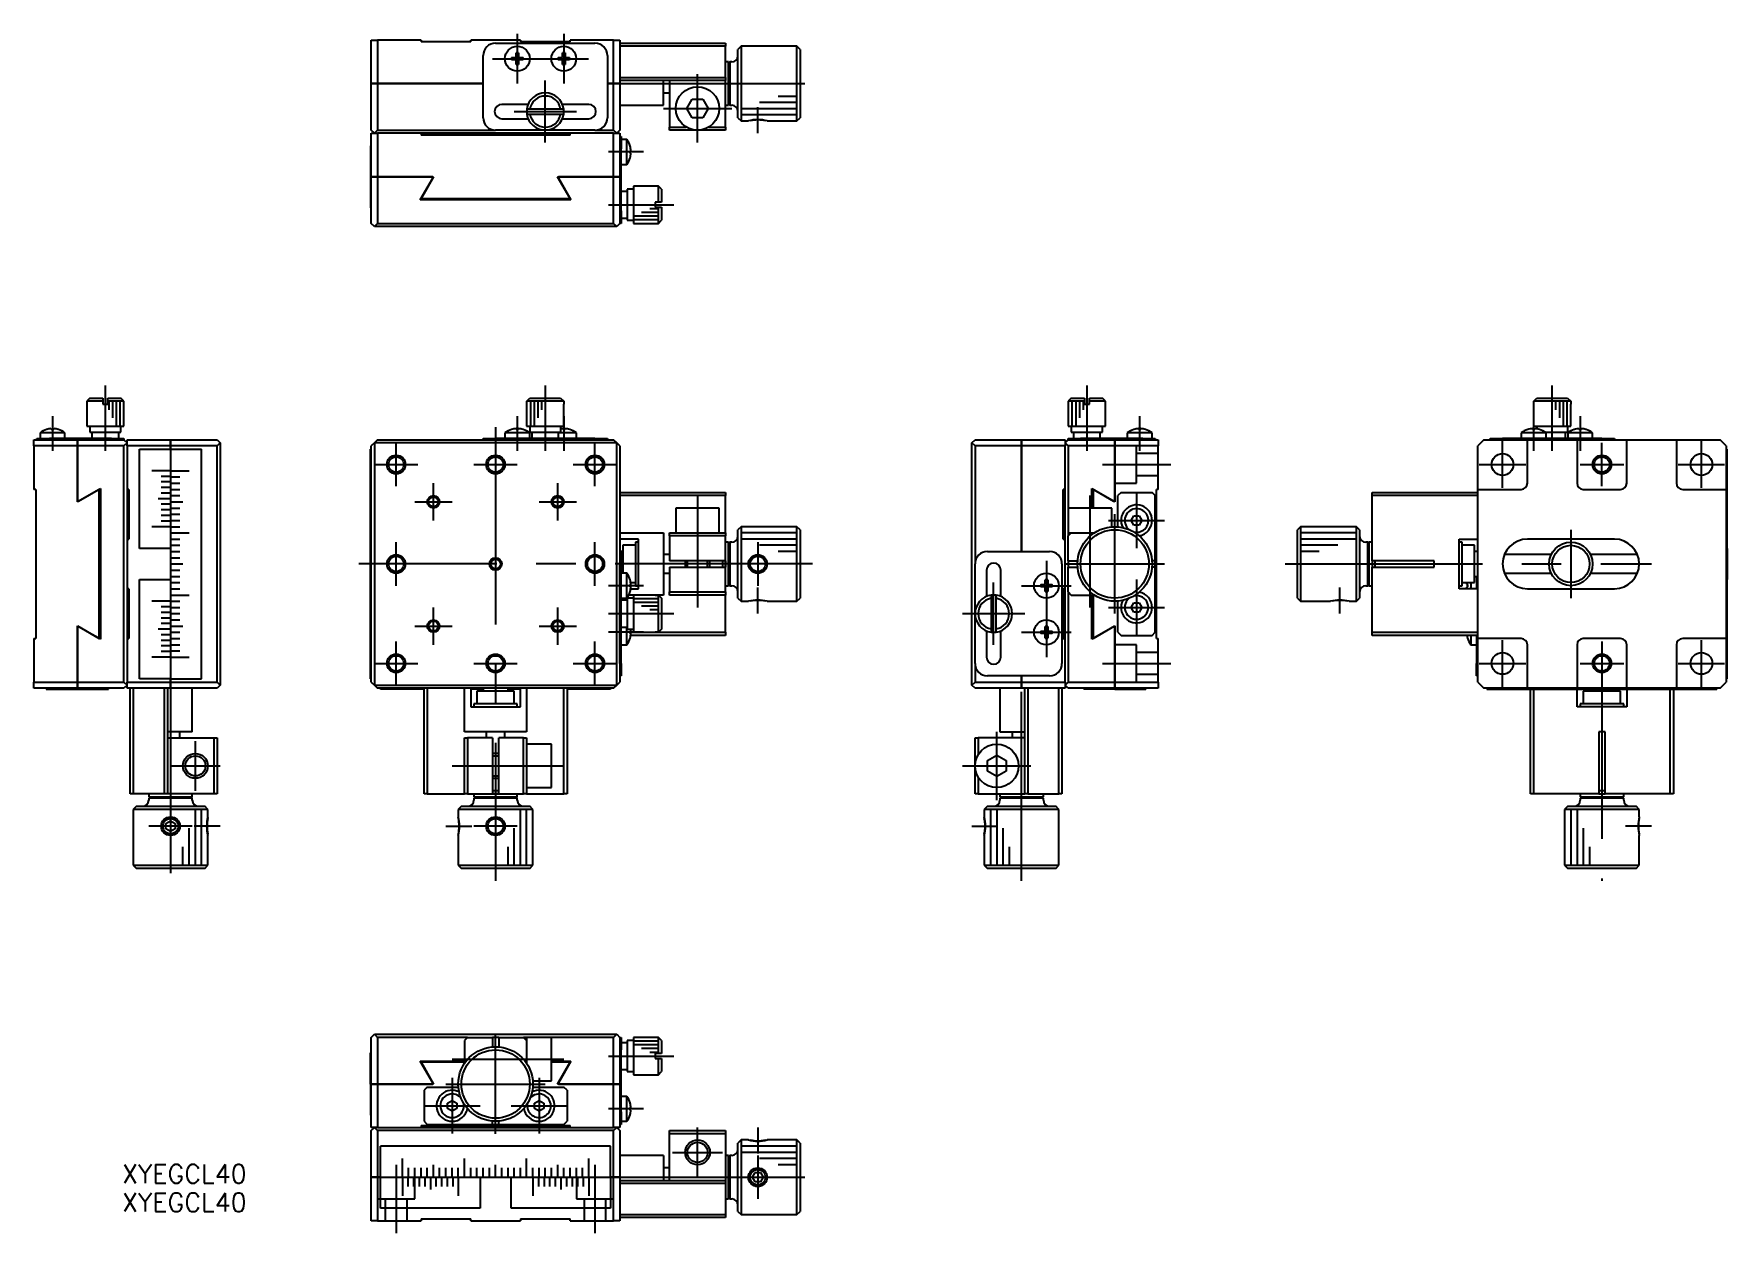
# Model space of a CAD drawing. Extents: x -74 to 198, y -108 to 85.
import ezdxf

# ---------------------------------------------------------------- set-up
doc = ezdxf.new("R2010")
doc.units = 0
doc.linetypes.add('CENTER', pattern=[50.8, 31.75, -6.35, 6.35, -6.35])
doc.linetypes.add('DASHED', pattern=[19.05, 12.7, -6.35])
doc.layers.get('0').update_dxf_attribs({"linetype": 'CONTINUOUS'})
doc.layers.add('CENTER', color=1, linetype='CENTER')
doc.styles.get("Standard").update_dxf_attribs({"font": 'txt.shx', "height": 3, "bigfont": 'bigfont.shx'})

# ---------------------------------------------------------------- blocks, each defined once
blk = doc.blocks.new('*U2')
at = {"color": 7, "linetype": 'CONTINUOUS'}
blk.add_text('XYEGCL40', height=3, dxfattribs=at).set_placement((-60.12, -99.66))
blk = doc.blocks.new('*U3')
at = {"color": 7, "linetype": 'CONTINUOUS'}
blk.add_text('XYEGCL40', height=3, dxfattribs=at).set_placement((-60.12, -104.24))

msp = doc.modelspace()

# ---------------------------------------------------------------- linework, layer by layer
at = {"color": 7, "linetype": 'CONTINUOUS'}
for p, q in [((-20, 77.31), (-20, 84.31)), ((-20, 84.31), (-19, 84.31)), ((-19, 84.31), (-19, 77.31)), ((-12, 84.31), (-19, 84.31)), ((-12, 84.31), (-12, 84.01)), ((-4, 84.01), (-12, 84.01)), ((4, 84.31), (-4, 84.31)), ((-4, 84.01), (-4, 84.31)), ((-2, 71.81), (-2, 81.81)), ((0, 83.81), (16, 83.81)), ((3.3, 81.51), (3.3, 82.24)), ((3.7, 82.24), (3.7, 81.51)), ((4, 84.31), (4, 84.01)), ((12, 84.01), (4, 84.01)), ((10.78, 81.51), (10.78, 82.24)), ((11.18, 82.24), (11.18, 81.51)), ((19, 84.31), (12, 84.31)), ((12, 84.01), (12, 84.31)), ((18, 81.81), (18, 71.81)), ((19, 77.31), (19, 84.31)), ((19, 84.31), (20, 84.31)), ((20, 84.31), (20, 77.31)), ((20, 83.81), (37, 83.81)), ((37, 83.31), (20, 83.31)), ((37, 83.81), (37, 83.31)), ((37, 78.31), (37, 83.31)), ((39.5, 83.31), (39, 82.81)), ((39, 71.81), (39, 82.81)), ((39.5, 83.31), (39.5, 71.31)), ((48.5, 83.31), (39.5, 83.31)), ((48.5, 71.31), (48.5, 83.31)), ((49, 82.81), (48.5, 83.31)), ((49, 82.81), (49, 71.81)), ((2.57, 81.51), (3.3, 81.51)), ((3.3, 81.11), (2.57, 81.11)), ((3.3, 80.38), (3.3, 81.11)), ((3.7, 81.51), (4.43, 81.51)), ((4.43, 81.11), (3.7, 81.11)), ((3.7, 81.11), (3.7, 80.38)), ((10.05, 81.51), (10.78, 81.51)), ((10.78, 81.11), (10.05, 81.11)), ((10.78, 80.38), (10.78, 81.11)), ((11.18, 81.51), (11.91, 81.51)), ((11.91, 81.11), (11.18, 81.11)), ((11.18, 81.11), (11.18, 80.38)), ((37.5, 80.81), (37, 80.81)), ((37.5, 73.81), (37.5, 80.81)), ((37.7, 80.81), (37.5, 80.61)), ((37.5, 74.01), (37.5, 80.61)), ((37.7, 80.81), (37.7, 73.81)), ((38, 80.81), (37.7, 80.81)), ((-20, 69.81), (-20, 77.31)), ((-20, 77.31), (-19, 77.31)), ((-19, 77.31), (-20, 77.31)), ((-2, 77.31), (-19, 77.31)), ((-19, 77.31), (-2, 77.31)), ((-19, 77.31), (-19, 69.81)), ((19, 77.31), (18, 77.31)), ((18, 77.31), (19, 77.31)), ((19, 69.81), (19, 77.31)), ((19, 77.31), (20, 77.31)), ((20, 77.31), (19, 77.31)), ((20, 78.31), (37, 78.31)), ((37, 77.81), (20, 77.81)), ((20, 77.31), (20, 69.81)), ((27, 73.81), (27, 77.81)), ((28, 77.81), (28, 70.31)), ((37, 78.31), (37, 77.81)), ((37, 70.31), (37, 77.81)), ((5.23, 73.96), (1, 73.96)), ((15, 73.96), (10.77, 73.96)), ((20, 73.81), (27, 73.81)), ((27, 75.81), (28, 75.81)), ((30.77, 73.31), (31.63, 74.81)), ((31.63, 74.81), (33.37, 74.81)), ((33.37, 74.81), (34.23, 73.31)), ((37, 73.81), (37.5, 73.81)), ((37.5, 74.01), (37.7, 73.81)), ((37.7, 73.81), (38, 73.81)), ((42.5, 74.31), (48.5, 74.31)), ((45.5, 75.31), (48.5, 75.31)), ((1, 71.66), (5.23, 71.66)), ((5.53, 73.21), (5.03, 73.21)), ((5.03, 72.41), (5.53, 72.41)), ((10.47, 73.21), (5.53, 73.21)), ((5.53, 72.41), (10.47, 72.41)), ((10.97, 73.21), (10.47, 73.21)), ((10.47, 72.41), (10.97, 72.41)), ((10.77, 71.66), (15, 71.66)), ((31.63, 71.81), (30.77, 73.31)), ((33.37, 71.81), (31.63, 71.81)), ((34.23, 73.31), (33.37, 71.81)), ((39, 71.81), (39.5, 71.31)), ((39.5, 73.31), (48.5, 73.31)), ((39.5, 72.31), (48.5, 72.31)), ((39.5, 71.31), (40.7, 71.31)), ((43.7, 71.31), (48.5, 71.31)), ((48.5, 71.31), (49, 71.81)), ((-19.5, 69.31), (-20, 69.81)), ((-20, 62.31), (-20, 69.31)), ((-20, 69.31), (-19.5, 69.31)), ((-19, 69.81), (-19.5, 69.31)), ((-19.5, 69.31), (-19, 69.31)), ((-19, 69.81), (0, 69.81)), ((-19, 69.31), (-19, 62.31)), ((-12, 69.31), (-19, 69.31)), ((12, 69.31), (-12, 69.31)), ((-12, 69.31), (-12, 69.01)), ((12, 69.01), (-12, 69.01)), ((8, 69.81), (0, 69.81)), ((16, 69.81), (8, 69.81)), ((19, 69.31), (12, 69.31)), ((12, 69.01), (12, 69.31)), ((16, 69.81), (19, 69.81)), ((19.5, 69.31), (19, 69.81)), ((19, 62.31), (19, 69.31)), ((19, 69.31), (19.5, 69.31)), ((20, 69.81), (19.5, 69.31)), ((19.5, 69.31), (20, 69.31)), ((20, 69.31), (20, 62.31)), ((20, 68.81), (20.2, 68.81)), ((20.2, 68.81), (20.2, 66.81)), ((21.1, 68.31), (20.2, 68.31)), ((21.1, 64.31), (21.1, 68.31)), ((28, 70.31), (30.7, 70.31)), ((28, 69.81), (28, 70.31)), ((32.5, 69.81), (28, 69.81)), ((37, 69.81), (32.5, 69.81)), ((34.3, 70.31), (37, 70.31)), ((37, 70.31), (37, 69.81)), ((-20.15, 67.31), (-20.15, 62.31)), ((-20, 67.31), (-20.15, 67.31)), ((20.2, 56.81), (20.2, 66.81)), ((21.66, 67.24), (21.66, 67.26)), ((21.66, 66.11), (21.66, 66.51)), ((21.66, 66.51), (21.79, 66.51)), ((21.79, 66.11), (21.66, 66.11)), ((20.2, 64.31), (21.1, 64.31)), ((21.66, 65.36), (21.66, 65.38)), ((-20.15, 62.31), (-20.15, 57.31)), ((-20, 62.31), (-20.15, 62.31)), ((-20, 62.31), (-20.15, 62.31)), ((-20, 54.81), (-20, 62.31)), ((-20, 62.31), (-19, 62.31)), ((-19, 62.31), (-20, 62.31)), ((-10.1, 62.31), (-19, 62.31)), ((-19, 62.31), (-10.1, 62.31)), ((-19, 62.31), (-19, 54.81)), ((-12.12, 58.61), (-10.1, 62.11)), ((-9.98, 62.31), (-12, 58.81)), ((-10.1, 62.11), (-10.1, 62.31)), ((-10.1, 62.31), (-9.98, 62.31)), ((12, 58.81), (9.98, 62.31)), ((9.98, 62.31), (10.1, 62.31)), ((19, 62.31), (10.1, 62.31)), ((10.1, 62.31), (19, 62.31)), ((10.1, 62.31), (10.1, 62.11)), ((10.1, 62.11), (12.12, 58.61)), ((19, 54.81), (19, 62.31)), ((19, 62.31), (20, 62.31)), ((20, 62.31), (19, 62.31)), ((20, 62.31), (20, 54.81)), ((21.2, 59.96), (20.2, 59.96)), ((22.2, 60.31), (21.2, 60.31)), ((21.2, 60.31), (21.2, 55.31)), ((22.2, 60.81), (22.2, 54.81)), ((26.2, 60.81), (22.2, 60.81)), ((26.7, 60.31), (26.2, 60.81)), ((26.2, 58.21), (26.2, 60.81)), ((26.7, 60.31), (26.7, 58.21)), ((-20.15, 57.31), (-20, 57.31)), ((12.12, 58.61), (-12.12, 58.61)), ((-12, 58.81), (12, 58.81)), ((-5, 58.81), (-5, 58.61)), ((-3.5, 58.81), (-3.5, 58.61)), ((3.5, 58.61), (3.5, 58.81)), ((5, 58.81), (5, 58.61)), ((9, 58.61), (9, 58.81)), ((25.7, 58.21), (25.7, 57.41)), ((26.2, 58.21), (25.7, 58.21)), ((25.7, 57.41), (26.2, 57.41)), ((26.7, 58.21), (26.2, 58.21)), ((26.2, 54.81), (26.2, 57.41)), ((26.2, 57.41), (26.7, 57.41)), ((26.7, 57.41), (26.7, 55.31)), ((-19.5, 54.31), (-20, 54.81)), ((-19, 54.81), (-19.5, 54.31)), ((-19, 54.81), (19, 54.81)), ((19.5, 54.31), (19, 54.81)), ((20, 54.81), (19.5, 54.31)), ((20.2, 54.81), (20, 54.81)), ((20.2, 56.81), (20.2, 54.81)), ((20.2, 55.66), (21.2, 55.66)), ((21.2, 55.31), (22.2, 55.31)), ((22.2, 56.01), (26.2, 56.01)), ((22.2, 55.41), (26.2, 55.41)), ((22.2, 54.81), (26.2, 54.81)), ((23.5, 56.61), (26.2, 56.61)), ((24.8, 57.21), (26.2, 57.21)), ((26.2, 54.81), (26.7, 55.31)), ((19.5, 54.31), (-19.5, 54.31)), ((-65.31, 26.7), (-65.81, 26.2)), ((-65.81, 26.2), (-65.81, 22.2)), ((-63.21, 26.2), (-65.81, 26.2)), ((-65.31, 26.7), (-63.21, 26.7)), ((-63.21, 26.7), (-63.21, 26.2)), ((-63.21, 26.2), (-63.21, 25.7)), ((-63.21, 25.7), (-62.41, 25.7)), ((-62.41, 26.7), (-60.31, 26.7)), ((-62.41, 26.2), (-62.41, 26.7)), ((-59.81, 26.2), (-62.41, 26.2)), ((-62.41, 25.7), (-62.41, 26.2)), ((-62.21, 24.8), (-62.21, 26.2)), ((-61.61, 23.5), (-61.61, 26.2)), ((-61.01, 22.2), (-61.01, 26.2)), ((-60.41, 22.2), (-60.41, 26.2)), ((-59.81, 26.2), (-60.31, 26.7)), ((-59.81, 22.2), (-59.81, 26.2)), ((5, 25.7), (5, 22.2)), ((5, 25.7), (5.03, 25.7)), ((5.03, 26.2), (5.53, 26.7)), ((10.97, 26.2), (5.03, 26.2)), ((5.03, 25.7), (5.03, 26.2)), ((5.53, 26.7), (10.47, 26.7)), ((5.6, 26.2), (5.6, 22.2)), ((6.2, 26.2), (6.2, 22.2)), ((6.8, 26.2), (6.8, 23.5)), ((7.4, 26.2), (7.4, 24.8)), ((10.47, 26.7), (10.97, 26.2)), ((10.97, 26.2), (10.97, 25.7)), ((10.97, 25.7), (11, 25.7)), ((11, 22.2), (11, 25.7)), ((92.66, 26.7), (92.16, 26.2)), ((92.16, 26.2), (92.16, 22.2)), ((94.76, 26.2), (92.16, 26.2)), ((92.66, 26.7), (94.76, 26.7)), ((92.76, 26.2), (92.76, 22.2)), ((93.36, 26.2), (93.36, 22.2)), ((93.96, 26.2), (93.96, 23.5)), ((94.56, 26.2), (94.56, 24.8)), ((94.76, 26.7), (94.76, 26.2)), ((94.76, 26.2), (94.76, 25.7)), ((94.76, 25.7), (95.56, 25.7)), ((95.56, 26.7), (97.66, 26.7)), ((95.56, 26.2), (95.56, 26.7)), ((95.56, 25.7), (95.56, 26.2)), ((98.16, 26.2), (95.56, 26.2)), ((98.16, 26.2), (97.66, 26.7)), ((98.16, 22.2), (98.16, 26.2)), ((167.06, 25.7), (167.06, 22.2)), ((167.06, 25.7), (167.08, 25.7)), ((167.08, 26.2), (167.59, 26.7)), ((173.03, 26.2), (167.08, 26.2)), ((167.08, 25.7), (167.08, 26.2)), ((167.59, 26.7), (172.53, 26.7)), ((170.66, 24.8), (170.66, 26.2)), ((171.26, 23.5), (171.26, 26.2)), ((171.86, 22.2), (171.86, 26.2)), ((172.46, 22.2), (172.46, 26.2)), ((172.53, 26.7), (173.03, 26.2)), ((173.03, 26.2), (173.03, 25.7)), ((173.03, 25.7), (173.06, 25.7)), ((173.06, 22.2), (173.06, 25.7)), ((-65.81, 22.2), (-59.81, 22.2)), ((-65.31, 22.2), (-65.31, 21.2)), ((-60.31, 21.2), (-60.31, 22.2)), ((5, 22.2), (11, 22.2)), ((5.5, 22.2), (5.5, 21.2)), ((10.5, 21.2), (10.5, 22.2)), ((92.16, 22.2), (95.16, 22.2)), ((92.66, 22.2), (92.66, 21.2)), ((95.16, 22.2), (98.16, 22.2)), ((97.66, 21.2), (97.66, 22.2)), ((167.06, 22.2), (173.06, 22.2)), ((167.56, 22.2), (167.56, 21.75)), ((172.56, 21.2), (172.56, 22.2)), ((-74.31, 20), (-67.31, 20)), ((-74.31, 19), (-74.31, 20)), ((-73.81, 20.2), (-71.81, 20.2)), ((-73.81, 20), (-73.81, 20.2)), ((-69.31, 21.1), (-73.31, 21.1)), ((-73.31, 21.1), (-73.31, 20.2)), ((-72.24, 21.66), (-72.26, 21.66)), ((-61.81, 20.2), (-71.81, 20.2)), ((-71.51, 21.66), (-71.51, 21.79)), ((-71.11, 21.66), (-71.51, 21.66)), ((-71.11, 21.79), (-71.11, 21.66)), ((-70.36, 21.66), (-70.38, 21.66)), ((-69.31, 20.2), (-69.31, 21.1)), ((-67.31, 20), (-59.81, 20)), ((-67.31, 19), (-67.31, 20)), ((-67.31, 20), (-67.31, 19)), ((-65.31, 21.2), (-60.31, 21.2)), ((-64.96, 21.2), (-64.96, 20.2)), ((-61.81, 20.2), (-59.81, 20.2)), ((-60.66, 20.2), (-60.66, 21.2)), ((-59.81, 20.2), (-59.81, 20)), ((-59.81, 20), (-59.31, 19.5)), ((-59.31, 19.5), (-59.81, 19)), ((-59.31, 20), (-52.31, 20)), ((-59.31, 19.5), (-59.31, 20)), ((-59.31, 19), (-59.31, 19.5)), ((-52.31, 20), (-44.81, 20)), ((-52.31, 19), (-52.31, 20)), ((-52.31, 20), (-52.31, 19)), ((-44.81, 20), (-44.31, 19.5)), ((-44.31, 19.5), (-44.81, 19)), ((-44.31, 19.5), (-44.31, -19.5)), ((-19.5, 19.5), (-20, 19)), ((-19, 20), (-19.5, 19.5)), ((-19.5, 19.5), (-19.5, -19.5)), ((19.5, 19.5), (-19.5, 19.5)), ((-19, 20), (19, 20)), ((-2, 20.2), (0, 20.2)), ((-2, 20), (-2, 20.2)), ((16, 20.2), (0, 20.2)), ((5.5, 21.1), (1.5, 21.1)), ((1.5, 21.1), (1.5, 20.2)), ((2.57, 21.66), (2.55, 21.66)), ((3.3, 21.66), (3.3, 21.79)), ((3.7, 21.66), (3.3, 21.66)), ((3.7, 21.79), (3.7, 21.66)), ((4.45, 21.66), (4.43, 21.66)), ((5.5, 21.2), (10.5, 21.2)), ((5.5, 20.2), (5.5, 21.1)), ((5.85, 21.2), (5.85, 20.2)), ((10.15, 20.2), (10.15, 21.2)), ((13, 21.1), (10.15, 21.1)), ((10.8, 21.66), (10.8, 21.79)), ((11.2, 21.66), (10.8, 21.66)), ((11.2, 21.79), (11.2, 21.66)), ((11.95, 21.66), (11.93, 21.66)), ((13, 20.2), (13, 21.1)), ((16, 20.2), (18, 20.2)), ((18, 20.2), (18, 20)), ((19.5, 19.5), (19, 20)), ((19.5, -19.5), (19.5, 19.5)), ((20, 19), (19.5, 19.5)), ((76.66, 19.5), (77.16, 20)), ((76.66, -19.5), (76.66, 19.5)), ((77.16, 19), (76.66, 19.5)), ((77.16, 20), (84.66, 20)), ((84.66, 20), (91.66, 20)), ((84.66, 20), (84.66, 19)), ((84.66, 19), (84.66, 20)), ((91.66, 19.5), (92.16, 20)), ((91.66, 20), (91.66, 19.5)), ((92.16, 19), (91.66, 19.5)), ((91.66, 19.5), (91.66, 19)), ((92.16, 20.2), (94.16, 20.2)), ((92.16, 20), (92.16, 20.2)), ((92.16, 20), (99.66, 20)), ((92.66, 21.2), (95.16, 21.2)), ((93.01, 21.2), (93.01, 20.2)), ((104.16, 20.2), (94.16, 20.2)), ((95.16, 21.2), (97.66, 21.2)), ((97.31, 20.2), (97.31, 21.2)), ((99.66, 20), (106.66, 20)), ((99.66, 20), (99.66, 19)), ((99.66, 19), (99.66, 20)), ((105.66, 21.1), (101.66, 21.1)), ((101.66, 21.1), (101.66, 20.2)), ((102.73, 21.66), (102.71, 21.66)), ((103.46, 21.66), (103.46, 21.79)), ((103.86, 21.66), (103.46, 21.66)), ((103.86, 21.79), (103.86, 21.66)), ((104.16, 20.2), (106.16, 20.2)), ((104.61, 21.66), (104.59, 21.66)), ((105.66, 20.2), (105.66, 21.1)), ((106.16, 20.2), (106.16, 20)), ((106.66, 20), (106.66, 19)), ((159.06, 20), (158.06, 19)), ((159.06, 20), (166.06, 20)), ((160.06, 20.2), (162.06, 20.2)), ((160.06, 20), (160.06, 20.2)), ((178.06, 20.2), (162.06, 20.2)), ((167.06, 21.1), (165.06, 21.1)), ((165.06, 21.1), (165.06, 20.2)), ((166.06, 13), (166.06, 20)), ((166.06, 20), (174.06, 20)), ((166.13, 21.66), (166.11, 21.66)), ((166.86, 21.66), (166.86, 21.79)), ((167.26, 21.66), (166.86, 21.66)), ((169.06, 21.1), (167.06, 21.1)), ((167.26, 21.79), (167.26, 21.66)), ((168.01, 21.66), (167.99, 21.66)), ((168.92, 21.2), (172.56, 21.2)), ((169.06, 20.2), (169.06, 21.1)), ((172.21, 20.2), (172.21, 21.2)), ((174.56, 21.1), (172.56, 21.1)), ((172.56, 21.1), (172.56, 20.2)), ((173.63, 21.66), (173.61, 21.66)), ((174.06, 20), (174.06, 13)), ((174.06, 20), (182.06, 20)), ((174.36, 21.66), (174.36, 21.79)), ((174.76, 21.66), (174.36, 21.66)), ((176.56, 21.1), (174.56, 21.1)), ((174.76, 21.79), (174.76, 21.66)), ((175.51, 21.66), (175.49, 21.66)), ((176.56, 20.2), (176.56, 21.1)), ((178.06, 20.2), (180.06, 20.2)), ((180.06, 20.2), (180.06, 20)), ((182.06, 20), (190.06, 20)), ((182.06, 13), (182.06, 20)), ((190.06, 20), (190.06, 13)), ((190.06, 20), (197.06, 20)), ((198.06, 19), (197.06, 20)), ((-74.31, 19), (-74.31, 12)), ((-67.31, 19), (-74.31, 19)), ((-59.81, 19), (-67.31, 19)), ((-67.31, 19), (-67.31, 10.1)), ((-67.31, 10.1), (-67.31, 19)), ((-59.81, -19), (-59.81, 19)), ((-59.31, 19), (-59.31, 12)), ((-52.31, 19), (-59.31, 19)), ((-57.31, 2.5), (-57.31, 18.5)), ((-57.31, 18.5), (-52.31, 18.5)), ((-44.81, 19), (-52.31, 19)), ((-52.31, 19), (-52.31, 18.51)), ((-52.31, 18.51), (-52.31, 19)), ((-52.31, 18.5), (-47.31, 18.5)), ((-52.31, 18.5), (-52.31, 15.01)), ((-52.31, 18.5), (-52.31, 15.01)), ((-47.31, -18.5), (-47.31, 18.5)), ((-44.81, -19), (-44.81, 19)), ((-20.15, -18.5), (-20.15, 18.5)), ((-20.15, 18.5), (-20, 18.5)), ((-20, -19), (-20, 19)), ((20, 19), (20, 0)), ((77.16, 19), (77.16, 0)), ((84.66, 19), (77.16, 19)), ((84.66, 2), (84.66, 19)), ((84.66, 19), (84.66, 2)), ((91.66, 19), (84.66, 19)), ((91.66, 12), (91.66, 19)), ((92.16, 19), (92.16, 9)), ((99.66, 19), (92.16, 19)), ((106.66, 19), (99.66, 19)), ((99.66, 10.1), (99.66, 19)), ((99.66, 19), (99.66, 10.1)), ((106.66, 12), (106.66, 19)), ((158.06, 12), (158.06, 19)), ((198.06, 19), (198.06, 12)), ((198.06, 18.5), (198.21, 18.5)), ((198.21, 2.5), (198.21, 18.5)), ((-54.31, 15), (-55.31, 15)), ((-53.81, 15), (-54.31, 15)), ((-52.31, 15), (-53.81, 15)), ((-52.31, 14.1), (-53.81, 14.1)), ((-52.31, 15.01), (-52.31, 15)), ((-52.31, 15.01), (-52.31, 15)), ((-52.31, 15), (-50.81, 15)), ((-52.31, 15), (-52.31, 14.99)), ((-52.31, 15), (-52.31, 14.99)), ((-52.31, 14.99), (-52.31, 14.11)), ((-52.31, 14.99), (-52.31, 14.1)), ((-52.31, 14.11), (-52.31, 14.1)), ((-52.31, 14.1), (-52.31, 14.09)), ((-52.31, 14.1), (-52.31, 14.01)), ((-52.31, 14.09), (-52.31, 14)), ((-52.31, 14.01), (-52.31, 14)), ((-52.31, 14), (-50.81, 14)), ((-52.31, 14), (-52.31, 13.21)), ((-52.31, 14), (-52.31, 13.99)), ((-52.31, 13.99), (-52.31, 13.2)), ((-50.81, 15), (-50.31, 15)), ((-50.31, 15), (-49.31, 15)), ((-74.01, 12), (-74.31, 12)), ((-74.01, 12), (-74.01, -12)), ((-63.81, 12), (-67.31, 9.98)), ((-67.11, 10.1), (-63.61, 12.12)), ((-63.81, -12), (-63.81, 12)), ((-63.61, 12.12), (-63.61, -12.12)), ((-59.31, 12), (-59.31, 4)), ((-59.01, 12), (-59.31, 12)), ((-59.01, 12), (-59.01, 4)), ((-52.31, 13.2), (-53.81, 13.2)), ((-52.31, 12.3), (-53.81, 12.3)), ((-52.31, 11.4), (-53.81, 11.4)), ((-52.31, 13.21), (-52.31, 13.2)), ((-52.31, 13.2), (-52.31, 13.19)), ((-52.31, 13.2), (-52.31, 13.01)), ((-52.31, 13.19), (-52.31, 13)), ((-52.31, 13.01), (-52.31, 13)), ((-52.31, 13), (-50.81, 13)), ((-52.31, 13), (-52.31, 12.31)), ((-52.31, 13), (-52.31, 12.99)), ((-52.31, 12.99), (-52.31, 12.3)), ((-52.31, 12.31), (-52.31, 12.3)), ((-52.31, 12.3), (-52.31, 12.29)), ((-52.31, 12.3), (-52.31, 12.01)), ((-52.31, 12.29), (-52.31, 12)), ((-52.31, 12.01), (-52.31, 12)), ((-52.31, 12), (-50.81, 12)), ((-52.31, 12), (-52.31, 11.41)), ((-52.31, 12), (-52.31, 11.99)), ((-52.31, 11.99), (-52.31, 11.4)), ((-52.31, 11.41), (-52.31, 11.4)), ((-52.31, 11.4), (-52.31, 11.01)), ((-52.31, 11.4), (-52.31, 11.39)), ((-52.31, 11.39), (-52.31, 11)), ((-52.31, 11.01), (-52.31, 11)), ((-52.31, 11), (-50.81, 11)), ((-52.31, 11), (-52.31, 10.51)), ((-52.31, 11), (-52.31, 10.99)), ((-52.31, 10.99), (-52.31, 10.5)), ((20, 11.5), (37, 11.5)), ((37, 11), (20, 11)), ((37, 11.5), (37, 11)), ((37, 5), (37, 11)), ((91.36, 4), (91.36, 12)), ((91.66, 12), (91.36, 12)), ((91.66, 4), (91.66, 12)), ((95.96, 9), (95.96, 12.12)), ((95.96, 12.12), (99.46, 10.1)), ((99.66, 9.98), (96.16, 12)), ((96.16, 12), (96.16, 9)), ((100.66, 11.5), (100.16, 11)), ((100.16, 5.98), (100.16, 11)), ((100.66, 11.5), (105.66, 11.5)), ((106.16, 11), (105.66, 11.5)), ((106.16, 0.5), (106.16, 11)), ((106.36, -12), (106.36, 12)), ((106.66, 12), (106.36, 12)), ((141.06, 11.5), (158.06, 11.5)), ((141.06, 11), (141.06, 11.5)), ((158.06, 11), (141.06, 11)), ((141.06, 0.5), (141.06, 11)), ((158.06, -12), (158.06, 12)), ((158.06, 12), (165.06, 12)), ((175.06, 12), (181.06, 12)), ((191.06, 12), (198.06, 12)), ((198.06, 12), (198.06, -12)), ((-67.31, 10.1), (-67.11, 10.1)), ((-67.31, 9.98), (-67.31, 10.1)), ((-63.61, 9), (-63.81, 9)), ((-53.81, 10.5), (-54.31, 10.5)), ((-52.31, 10.5), (-53.81, 10.5)), ((-52.31, 9.6), (-53.81, 9.6)), ((-52.31, 8.7), (-53.81, 8.7)), ((-52.31, 10.51), (-52.31, 10.5)), ((-52.31, 10.5), (-52.31, 10.49)), ((-52.31, 10.5), (-52.31, 10.01)), ((-52.31, 10.49), (-52.31, 10)), ((-52.31, 10.01), (-52.31, 10)), ((-52.31, 10), (-50.81, 10)), ((-52.31, 10), (-52.31, 9.61)), ((-52.31, 10), (-52.31, 9.99)), ((-52.31, 9.99), (-52.31, 9.6)), ((-52.31, 9.61), (-52.31, 9.6)), ((-52.31, 9.6), (-52.31, 9.59)), ((-52.31, 9.6), (-52.31, 9.01)), ((-52.31, 9.59), (-52.31, 9)), ((-52.31, 9.01), (-52.31, 9)), ((-52.31, 9), (-50.81, 9)), ((-52.31, 9), (-52.31, 8.71)), ((-52.31, 9), (-52.31, 8.99)), ((-52.31, 8.99), (-52.31, 8.7)), ((-52.31, 8.71), (-52.31, 8.7)), ((-52.31, 8.7), (-52.31, 8.69)), ((-52.31, 8.7), (-52.31, 8.01)), ((-52.31, 8.69), (-52.31, 8)), ((-50.81, 10), (-50.31, 10)), ((32.5, 9), (29, 9)), ((29, 9), (29, 5)), ((36, 9), (32.5, 9)), ((36, 5), (36, 9)), ((99.16, 9), (92.16, 9)), ((92.16, 9), (92.16, 5)), ((99.16, 5.98), (99.16, 9)), ((99.46, 10.1), (99.66, 10.1)), ((99.66, 10.1), (99.66, 9.98)), ((-54.31, 6), (-55.31, 6)), ((-53.81, 6), (-54.31, 6)), ((-52.31, 7.8), (-53.81, 7.8)), ((-52.31, 6.9), (-53.81, 6.9)), ((-52.31, 6), (-53.81, 6)), ((-52.31, 8.01), (-52.31, 8)), ((-52.31, 8), (-50.81, 8)), ((-52.31, 8), (-52.31, 7.81)), ((-52.31, 8), (-52.31, 7.99)), ((-52.31, 7.99), (-52.31, 7.8)), ((-52.31, 7.81), (-52.31, 7.8)), ((-52.31, 7.8), (-52.31, 7.01)), ((-52.31, 7.8), (-52.31, 7.79)), ((-52.31, 7.79), (-52.31, 7)), ((-52.31, 7.01), (-52.31, 7)), ((-52.31, 7), (-50.81, 7)), ((-52.31, 7), (-52.31, 6.91)), ((-52.31, 7), (-52.31, 6.99)), ((-52.31, 6.99), (-52.31, 6.9)), ((-52.31, 6.91), (-52.31, 6.9)), ((-52.31, 6.9), (-52.31, 6.89)), ((-52.31, 6.9), (-52.31, 6.01)), ((-52.31, 6.89), (-52.31, 6.01)), ((-52.31, 6.01), (-52.31, 6)), ((-52.31, 6.01), (-52.31, 6)), ((-52.31, 6), (-50.81, 6)), ((-52.31, 6), (-52.31, 5.99)), ((-52.31, 6), (-52.31, 5.99)), ((-52.31, 5.99), (-52.31, 5)), ((-52.31, 5.99), (-52.31, 5.01)), ((39.5, 6), (39, 5.5)), ((39, 0), (39, 5.5)), ((48.5, 6), (39.5, 6)), ((39.5, 6), (39.5, 0)), ((48.5, -6), (48.5, 6)), ((49, 5.5), (48.5, 6)), ((49, 5.5), (49, -5.5)), ((102.29, 7), (102.72, 7.75)), ((102.72, 6.25), (102.29, 7)), ((102.72, 7.75), (103.59, 7.75)), ((103.59, 6.25), (102.72, 6.25)), ((103.59, 7.75), (104.02, 7)), ((104.02, 7), (103.59, 6.25)), ((129.56, 6), (129.06, 5.5)), ((129.06, 0), (129.06, 5.5)), ((129.56, 6), (129.56, 0)), ((138.56, 6), (129.56, 6)), ((138.56, -6), (138.56, 6)), ((139.06, 5.5), (138.56, 6)), ((139.06, 5.5), (139.06, -5.5)), ((-63.81, 5), (-63.61, 5)), ((-63.61, 3.5), (-63.81, 3.5)), ((-59.31, 4), (-59.31, -4)), ((-59.31, 4), (-59.01, 4)), ((-52.31, 5.01), (-52.31, 5)), ((-52.31, 5), (-52.31, 4)), ((-52.31, 5), (-50.81, 5)), ((-52.31, 5), (-52.31, 4.99)), ((-52.31, 4.99), (-52.31, 4.01)), ((-52.31, 4.01), (-52.31, 4)), ((-52.31, 4), (-50.81, 4)), ((-52.31, 4), (-52.31, 3)), ((-52.31, 4), (-52.31, 3.99)), ((-52.31, 3.99), (-52.31, 3.01)), ((-52.31, 3.01), (-52.31, 3)), ((-52.31, 3), (-50.81, 3)), ((-52.31, 3), (-52.31, 2.5)), ((-52.31, 3), (-52.31, 2.99)), ((-52.31, 2.99), (-52.31, 2.5)), ((-50.81, 5), (-50.31, 5)), ((-50.31, 5), (-49.31, 5)), ((20, 5), (27, 5)), ((23, 4), (20, 4)), ((22.5, 3), (20.5, 3)), ((20.5, 3), (20.5, -1.5)), ((22.5, 3.5), (22.5, -3.5)), ((23, 3.5), (22.5, 3.5)), ((23, 0), (23, 4)), ((27, 5), (27, -5)), ((28, 5), (30.7, 5)), ((28, 4.5), (28, 5)), ((37, 4.5), (28, 4.5)), ((28, 4.5), (28, 0.5)), ((30.7, 5), (32.5, 5)), ((32.5, 5), (34.3, 5)), ((34.3, 5), (37, 5)), ((37, 5), (37, 4.5)), ((37, 0.5), (37, 4.5)), ((37.5, 3.5), (37, 3.5)), ((37.5, 0), (37.5, 3.5)), ((37.7, 3.5), (37.5, 3.3)), ((37.7, 3.5), (37.7, 0)), ((38, 3.5), (37.7, 3.5)), ((48.5, 5), (39.5, 5)), ((48.5, 4), (39.5, 4)), ((48.5, 3), (42.5, 3)), ((91.36, 4), (91.66, 4)), ((91.66, -4), (91.66, 4)), ((92.66, 5), (92.16, 4.5)), ((92.16, 5), (92.66, 5)), ((92.16, 5), (92.16, 4.5)), ((92.16, 0.5), (92.16, 4.5)), ((92.66, 5), (96.34, 5)), ((138.56, 5), (129.56, 5)), ((138.56, 4), (129.56, 4)), ((135.56, 3), (129.56, 3)), ((140.36, 3.5), (140.06, 3.5)), ((140.36, -3.5), (140.36, 3.5)), ((140.56, 3.3), (140.36, 3.5)), ((140.56, 3.5), (140.56, -3.5)), ((141.06, 3.5), (140.56, 3.5)), ((140.56, 3.5), (140.56, 3.3)), ((155.06, -4), (155.06, 4)), ((155.06, 4), (158.06, 4)), ((155.56, 3.5), (155.06, 3.5)), ((155.56, 0), (155.56, 3.5)), ((155.56, 3), (155.56, 3.5)), ((157.56, 3), (155.56, 3)), ((157.56, -3), (157.56, 3)), ((180.06, 4), (166.06, 4)), ((-52.31, 2.5), (-57.31, 2.5)), ((-52.31, 2.5), (-52.31, 2.49)), ((-52.31, 2.49), (-52.31, 2)), ((-52.31, 2), (-50.81, 2)), ((-52.31, 2), (-52.31, 1)), ((-52.31, 1), (-52.31, 0)), ((-52.31, 1), (-50.81, 1)), ((-52.31, 0), (-50.81, 0)), ((-52.31, 0), (-52.31, -1)), ((-50.81, 0), (-50.31, 0)), ((20, 2), (20.2, 2)), ((20, 0), (20, -16)), ((20, -16), (20, 0)), ((20.2, 2), (20.2, 0)), ((20.5, 2), (20.2, 2)), ((20.2, -16), (20.2, 0)), ((23, -4), (23, 0)), ((28, 1.5), (27, 1.5)), ((37, 0.5), (28, 0.5)), ((30.5, 0.5), (30.5, -0.5)), ((34.5, -0.5), (34.5, 0.5)), ((36.5, 0.5), (36.5, -0.5)), ((37, 0.5), (37, 0)), ((37, 0), (37, 0.5)), ((37, -0.5), (37, 0)), ((37, 0), (37, -0.5)), ((37.5, -3.5), (37.5, 0)), ((37.7, 0), (37.7, -3.5)), ((39, -5.5), (39, 0)), ((39.5, 0), (39.5, -6)), ((48.5, 2), (45.5, 2)), ((77.16, -8), (77.16, 0)), ((79.16, 2), (89.16, 2)), ((91.16, 0), (91.16, -16)), ((92.16, 0.5), (92.16, -0.5)), ((92.16, 0.5), (93.68, 0.5)), ((106.16, 0.5), (105.64, 0.5)), ((106.16, -0.5), (106.16, 0.5)), ((129.06, -5.5), (129.06, 0)), ((132.56, 2), (129.56, 2)), ((129.56, 0), (129.56, -6)), ((151.06, 0.5), (141.06, 0.5)), ((141.06, 0.5), (141.06, -0.5)), ((141.56, -0.5), (141.56, 0.5)), ((151.06, -0.5), (151.06, 0.5)), ((155.56, -3.5), (155.56, 0)), ((158.06, 2), (157.56, 2)), ((169.9, 1.5), (162.35, 1.5)), ((169.9, 1.5), (169.9, 1.5)), ((169.9, 1.5), (169.9, 1.5)), ((183.77, 1.5), (176.22, 1.5)), ((198.06, 2.5), (198.21, 2.5)), ((198.21, 2.49), (198.21, 2)), ((198.21, 2), (198.21, 1)), ((198.21, 1), (198.21, 0)), ((198.21, 0), (198.21, -1)), ((-57.31, -18.5), (-57.31, -2.5)), ((-57.31, -2.5), (-52.31, -2.5)), ((-52.31, -1), (-50.81, -1)), ((-52.31, -1), (-52.31, -2)), ((-52.31, -2), (-50.81, -2)), ((-52.31, -2), (-52.31, -2.49)), ((-52.31, -2.49), (-52.31, -2.5)), ((-52.31, -2.5), (-52.31, -3)), ((-52.31, -2.5), (-52.31, -2.99)), ((21.1, -1.5), (20.2, -1.5)), ((21.1, -5.5), (21.1, -1.5)), ((21.66, -2.57), (21.66, -2.55)), ((27, -1.5), (28, -1.5)), ((28, -0.5), (37, -0.5)), ((28, -0.5), (28, -4.5)), ((37, -4.5), (37, -0.5)), ((79.01, -1), (79.01, -5.23)), ((81.31, -5.23), (81.31, -1)), ((88.46, -3.3), (88.46, -2.57)), ((88.86, -2.57), (88.86, -3.3)), ((92.16, -4.5), (92.16, -0.5)), ((92.16, -0.5), (93.68, -0.5)), ((106.16, -0.5), (105.64, -0.5)), ((106.16, -11), (106.16, -0.5)), ((141.06, -0.5), (151.06, -0.5)), ((141.06, -11), (141.06, -0.5)), ((157.56, -2), (158.06, -2)), ((157.86, -2), (157.86, -4)), ((162.35, -1.5), (169.9, -1.5)), ((169.9, -1.5), (169.9, -1.5)), ((169.9, -1.5), (169.9, -1.5)), ((176.22, -1.5), (183.77, -1.5)), ((198.06, -2.5), (198.21, -2.5)), ((198.21, -1), (198.21, -2)), ((198.21, -2), (198.21, -2.49)), ((198.21, -18.5), (198.21, -2.5)), ((-63.81, -3.5), (-63.61, -3.5)), ((-63.81, -5), (-63.61, -5)), ((-59.31, -4), (-59.31, -12)), ((-59.01, -4), (-59.31, -4)), ((-59.01, -4), (-59.01, -12)), ((-52.31, -2.99), (-52.31, -3)), ((-52.31, -3), (-52.31, -4)), ((-52.31, -3), (-50.81, -3)), ((-52.31, -3), (-52.31, -3.01)), ((-52.31, -3.01), (-52.31, -3.99)), ((-52.31, -3.99), (-52.31, -4)), ((-52.31, -4), (-50.81, -4)), ((-52.31, -4), (-52.31, -5)), ((-52.31, -4), (-52.31, -4.01)), ((-52.31, -4.01), (-52.31, -4.99)), ((-52.31, -4.99), (-52.31, -5)), ((-52.31, -5), (-50.81, -5)), ((-52.31, -5), (-52.31, -5.99)), ((-52.31, -5), (-52.31, -5.01)), ((-52.31, -5.01), (-52.31, -5.99)), ((-50.81, -5), (-50.31, -5)), ((-50.31, -5), (-49.31, -5)), ((22.2, -5), (21.43, -5)), ((21.66, -3.7), (21.66, -3.3)), ((21.66, -3.3), (21.79, -3.3)), ((21.79, -3.7), (21.66, -3.7)), ((21.66, -4.45), (21.66, -4.43)), ((21.75, -3), (22.5, -3)), ((21.75, -4), (23, -4)), ((22.2, -5), (22.2, -11)), ((25.7, -5), (22.2, -5)), ((22.5, -3.5), (23, -3.5)), ((27, -5), (25.7, -5)), ((25.7, -5), (25.7, -5.03)), ((25.7, -5.03), (26.2, -5.03)), ((26.2, -10.97), (26.2, -5.03)), ((26.2, -5.03), (26.7, -5.53)), ((28, -4.5), (37, -4.5)), ((28, -5), (28, -4.5)), ((37, -5), (28, -5)), ((37, -3.5), (37.5, -3.5)), ((37, -4.5), (37, -5)), ((37, -11), (37, -5)), ((37.5, -3.3), (37.7, -3.5)), ((37.7, -3.5), (38, -3.5)), ((79.76, -5.03), (79.76, -5.53)), ((80.56, -5.53), (80.56, -5.03)), ((87.73, -3.3), (88.46, -3.3)), ((88.46, -3.7), (87.73, -3.7)), ((88.46, -4.43), (88.46, -3.7)), ((88.86, -3.3), (89.59, -3.3)), ((88.86, -3.7), (88.86, -4.43)), ((89.59, -3.7), (88.86, -3.7)), ((91.36, -12), (91.36, -4)), ((91.66, -4), (91.36, -4)), ((91.66, -12), (91.66, -4)), ((92.16, -4.5), (92.16, -19)), ((92.16, -4.5), (92.66, -5)), ((92.66, -5), (96.34, -5)), ((95.96, -12.12), (95.96, -5)), ((96.16, -5), (96.16, -12)), ((140.06, -3.5), (140.36, -3.5)), ((140.36, -3.5), (140.56, -3.3)), ((140.56, -3.3), (140.56, -3.5)), ((140.56, -3.5), (141.06, -3.5)), ((155.06, -3.5), (155.56, -3.5)), ((158.06, -4), (155.06, -4)), ((155.56, -3.5), (155.56, -3)), ((155.56, -3), (157.56, -3)), ((156.27, -3.3), (156.4, -3.3)), ((156.4, -3.7), (156.27, -3.7)), ((156.4, -3.3), (156.4, -3.7)), ((156.96, -3), (156.96, -3.5)), ((156.96, -3.5), (156.96, -4)), ((166.06, -4), (180.06, -4)), ((-54.31, -6), (-55.31, -6)), ((-53.81, -6), (-54.31, -6)), ((-52.31, -6), (-53.81, -6)), ((-52.31, -6.9), (-53.81, -6.9)), ((-52.31, -7.8), (-53.81, -7.8)), ((-52.31, -5.99), (-52.31, -6)), ((-52.31, -5.99), (-52.31, -6)), ((-52.31, -6), (-50.81, -6)), ((-52.31, -6), (-52.31, -6.01)), ((-52.31, -6), (-52.31, -6.01)), ((-52.31, -6.01), (-52.31, -6.89)), ((-52.31, -6.01), (-52.31, -6.9)), ((-52.31, -6.89), (-52.31, -6.9)), ((-52.31, -6.9), (-52.31, -6.91)), ((-52.31, -6.9), (-52.31, -6.99)), ((-52.31, -6.91), (-52.31, -7)), ((-52.31, -6.99), (-52.31, -7)), ((-52.31, -7), (-50.81, -7)), ((-52.31, -7), (-52.31, -7.79)), ((-52.31, -7), (-52.31, -7.01)), ((-52.31, -7.01), (-52.31, -7.8)), ((-52.31, -7.79), (-52.31, -7.8)), ((-52.31, -7.8), (-52.31, -7.81)), ((-52.31, -7.8), (-52.31, -7.99)), ((-52.31, -7.81), (-52.31, -8)), ((-52.31, -7.99), (-52.31, -8)), ((-52.31, -8), (-50.81, -8)), ((-52.31, -8), (-52.31, -8.69)), ((-52.31, -8), (-52.31, -8.01)), ((-52.31, -8.01), (-52.31, -8.7)), ((20.2, -5.5), (21.1, -5.5)), ((21.2, -5.85), (20.2, -5.85)), ((22.2, -5.5), (21.2, -5.5)), ((21.2, -5.5), (21.2, -10.5)), ((26.2, -5.6), (22.2, -5.6)), ((26.2, -6.2), (22.2, -6.2)), ((26.2, -6.8), (23.5, -6.8)), ((26.2, -7.4), (24.8, -7.4)), ((26.7, -5.53), (26.7, -10.47)), ((39, -5.5), (39.5, -6)), ((39.5, -6), (40.7, -6)), ((43.7, -6), (48.5, -6)), ((48.5, -6), (49, -5.5)), ((77.16, -16), (77.16, -8)), ((79.76, -5.53), (79.76, -10.47)), ((80.56, -10.47), (80.56, -5.53)), ((100.16, -11), (100.16, -5.98)), ((101.16, -5.81), (101.16, -5.81)), ((102.29, -7), (102.72, -6.25)), ((102.72, -7.75), (102.29, -7)), ((102.72, -6.25), (103.59, -6.25)), ((103.59, -7.75), (102.72, -7.75)), ((103.59, -6.25), (104.02, -7)), ((104.02, -7), (103.59, -7.75)), ((129.06, -5.5), (129.56, -6)), ((129.56, -6), (134.36, -6)), ((137.36, -6), (138.56, -6)), ((138.56, -6), (139.06, -5.5)), ((-67.31, -9.98), (-63.81, -12)), ((-67.31, -10.1), (-67.31, -9.98)), ((-67.31, -10.1), (-67.31, -19)), ((-67.31, -19), (-67.31, -10.1)), ((-67.11, -10.1), (-67.31, -10.1)), ((-63.61, -12.12), (-67.11, -10.1)), ((-53.81, -10.5), (-54.31, -10.5)), ((-52.31, -8.7), (-53.81, -8.7)), ((-52.31, -9.6), (-53.81, -9.6)), ((-52.31, -10.5), (-53.81, -10.5)), ((-52.31, -8.69), (-52.31, -8.7)), ((-52.31, -8.7), (-52.31, -8.71)), ((-52.31, -8.7), (-52.31, -8.99)), ((-52.31, -8.71), (-52.31, -9)), ((-52.31, -8.99), (-52.31, -9)), ((-52.31, -9), (-50.81, -9)), ((-52.31, -9), (-52.31, -9.59)), ((-52.31, -9), (-52.31, -9.01)), ((-52.31, -9.01), (-52.31, -9.6)), ((-52.31, -9.59), (-52.31, -9.6)), ((-52.31, -9.6), (-52.31, -9.61)), ((-52.31, -9.6), (-52.31, -9.99)), ((-52.31, -9.61), (-52.31, -10)), ((-52.31, -9.99), (-52.31, -10)), ((-52.31, -10), (-52.31, -10.49)), ((-52.31, -10), (-50.81, -10)), ((-52.31, -10), (-52.31, -10.01)), ((-52.31, -10.01), (-52.31, -10.5)), ((-52.31, -10.49), (-52.31, -10.5)), ((-52.31, -10.5), (-52.31, -10.51)), ((-52.31, -10.5), (-52.31, -10.99)), ((-52.31, -10.51), (-52.31, -11)), ((-50.81, -10), (-50.31, -10)), ((20.2, -10.15), (21.2, -10.15)), ((21.1, -13), (21.1, -10.15)), ((21.2, -10.5), (22.2, -10.5)), ((21.66, -11.2), (21.66, -10.8)), ((21.66, -10.8), (21.79, -10.8)), ((26.7, -10.47), (26.2, -10.97)), ((79.01, -10.77), (79.01, -15)), ((79.76, -10.47), (79.76, -10.97)), ((80.56, -10.97), (80.56, -10.47)), ((81.31, -15), (81.31, -10.77)), ((87.73, -10.8), (88.46, -10.8)), ((88.46, -10.8), (88.46, -10.07)), ((88.86, -10.07), (88.86, -10.8)), ((88.86, -10.8), (89.59, -10.8)), ((99.46, -10.1), (95.96, -12.12)), ((96.16, -12), (99.66, -9.98)), ((99.66, -10.1), (99.46, -10.1)), ((99.66, -9.98), (99.66, -10.1)), ((99.66, -19), (99.66, -10.1)), ((99.66, -10.1), (99.66, -19)), ((-74.31, -12), (-74.31, -19)), ((-74.31, -12), (-74.01, -12)), ((-59.31, -12), (-59.31, -19)), ((-59.31, -12), (-59.01, -12)), ((-52.31, -11.4), (-53.81, -11.4)), ((-52.31, -12.3), (-53.81, -12.3)), ((-52.31, -13.2), (-53.81, -13.2)), ((-52.31, -10.99), (-52.31, -11)), ((-52.31, -11), (-50.81, -11)), ((-52.31, -11), (-52.31, -11.39)), ((-52.31, -11), (-52.31, -11.01)), ((-52.31, -11.01), (-52.31, -11.4)), ((-52.31, -11.39), (-52.31, -11.4)), ((-52.31, -11.4), (-52.31, -11.41)), ((-52.31, -11.4), (-52.31, -11.99)), ((-52.31, -11.41), (-52.31, -12)), ((-52.31, -11.99), (-52.31, -12)), ((-52.31, -12), (-50.81, -12)), ((-52.31, -12), (-52.31, -12.29)), ((-52.31, -12), (-52.31, -12.01)), ((-52.31, -12.01), (-52.31, -12.3)), ((-52.31, -12.29), (-52.31, -12.3)), ((-52.31, -12.3), (-52.31, -12.31)), ((-52.31, -12.3), (-52.31, -12.99)), ((-52.31, -12.31), (-52.31, -13)), ((-52.31, -12.99), (-52.31, -13)), ((-52.31, -13), (-50.81, -13)), ((-52.31, -13), (-52.31, -13.19)), ((-52.31, -13), (-52.31, -13.01)), ((-52.31, -13.01), (-52.31, -13.2)), ((-52.31, -13.19), (-52.31, -13.2)), ((-52.31, -13.2), (-52.31, -13.21)), ((-52.31, -13.2), (-52.31, -13.99)), ((-52.31, -13.21), (-52.31, -14)), ((20.2, -13), (21.1, -13)), ((21.66, -11), (22.2, -11)), ((21.79, -11.2), (21.66, -11.2)), ((21.66, -11.95), (21.66, -11.93)), ((37, -11.5), (21.75, -11.5)), ((22.2, -11), (25.7, -11)), ((26.2, -10.97), (25.7, -10.97)), ((25.7, -10.97), (25.7, -11)), ((25.7, -11), (37, -11)), ((37, -11), (37, -11.5)), ((88.46, -11.2), (87.73, -11.2)), ((88.46, -11.93), (88.46, -11.2)), ((88.86, -11.2), (88.86, -11.93)), ((89.59, -11.2), (88.86, -11.2)), ((91.36, -12), (91.66, -12)), ((91.66, -19), (91.66, -12)), ((100.16, -11), (100.66, -11.5)), ((100.66, -11.5), (105.66, -11.5)), ((105.66, -11.5), (106.16, -11)), ((106.36, -12), (106.66, -12)), ((106.66, -19), (106.66, -12)), ((141.06, -11), (158.06, -11)), ((141.06, -11.5), (141.06, -11)), ((158.06, -11.5), (141.06, -11.5)), ((156.4, -11.93), (156.4, -11.95)), ((156.96, -11.5), (156.96, -13)), ((156.96, -13), (157.86, -13)), ((157.86, -11.5), (157.86, -16)), ((158.06, -19), (158.06, -12)), ((165.06, -12), (158.06, -12)), ((166.06, -20), (166.06, -13)), ((174.06, -13), (174.06, -20)), ((181.06, -12), (175.06, -12)), ((182.06, -20), (182.06, -13)), ((190.06, -13), (190.06, -20)), ((198.06, -12), (191.06, -12)), ((198.06, -12), (198.06, -19)), ((-54.31, -15), (-55.31, -15)), ((-53.81, -15), (-54.31, -15)), ((-52.31, -14.1), (-53.81, -14.1)), ((-52.31, -15), (-53.81, -15)), ((-52.31, -13.99), (-52.31, -14)), ((-52.31, -14), (-50.81, -14)), ((-52.31, -14), (-52.31, -14.09)), ((-52.31, -14), (-52.31, -14.01)), ((-52.31, -14.01), (-52.31, -14.1)), ((-52.31, -14.09), (-52.31, -14.1)), ((-52.31, -14.1), (-52.31, -14.11)), ((-52.31, -14.1), (-52.31, -14.99)), ((-52.31, -14.11), (-52.31, -14.99)), ((-52.31, -14.99), (-52.31, -15)), ((-52.31, -14.99), (-52.31, -15)), ((-52.31, -15), (-50.81, -15)), ((-52.31, -15), (-52.31, -15.01)), ((-52.31, -15), (-52.31, -15.01)), ((-52.31, -15.01), (-52.31, -18.5)), ((-52.31, -15.01), (-52.31, -18.5)), ((-50.81, -15), (-50.31, -15)), ((-50.31, -15), (-49.31, -15)), ((20, -16), (20, -19)), ((20.2, -16), (20.2, -18)), ((77.16, -16), (77.16, -19)), ((157.86, -18), (157.86, -16)), ((-74.31, -19), (-67.31, -19)), ((-74.31, -20), (-74.31, -19)), ((-67.31, -19), (-59.81, -19)), ((-67.31, -20), (-67.31, -19)), ((-67.31, -19), (-67.31, -20)), ((-59.81, -19), (-59.31, -19.5)), ((-59.31, -19), (-52.31, -19)), ((-59.31, -19.5), (-59.31, -19)), ((-52.31, -18.5), (-57.31, -18.5)), ((-52.31, -18.5), (-47.31, -18.5)), ((-52.31, -18.51), (-52.31, -19)), ((-52.31, -19), (-52.31, -18.51)), ((-52.31, -19), (-44.81, -19)), ((-52.31, -20), (-52.31, -19)), ((-52.31, -19), (-52.31, -20)), ((-44.81, -19), (-44.31, -19.5)), ((-20, -18.5), (-20.15, -18.5)), ((-20, -19), (-19.5, -19.5)), ((19.5, -19.5), (20, -19)), ((20.2, -18), (20, -18)), ((76.66, -19.5), (77.16, -19)), ((77.16, -19), (84.66, -19)), ((89.16, -18), (79.16, -18)), ((84.66, -18), (84.66, -19)), ((84.66, -19), (84.66, -18)), ((84.66, -19), (91.66, -19)), ((84.66, -19), (84.66, -20)), ((84.66, -20), (84.66, -19)), ((91.66, -19.5), (92.16, -19)), ((91.66, -19), (91.66, -19.5)), ((92.16, -19), (99.66, -19)), ((99.66, -19), (106.66, -19)), ((99.66, -19), (99.66, -20)), ((99.66, -20), (99.66, -19)), ((106.66, -19), (106.66, -20)), ((158.06, -18), (157.86, -18)), ((158.06, -19), (159.06, -20)), ((197.06, -20), (198.06, -19)), ((198.06, -18.5), (198.21, -18.5)), ((-67.31, -20), (-74.31, -20)), ((-72.31, -20), (-72.31, -20.15)), ((-72.31, -20.15), (-67.31, -20.15)), ((-59.81, -20), (-67.31, -20)), ((-67.31, -20), (-67.31, -20.15)), ((-67.31, -20), (-67.31, -20.15)), ((-67.31, -20.15), (-62.31, -20.15)), ((-62.31, -20.15), (-62.31, -20)), ((-59.31, -19.5), (-59.81, -20)), ((-59.31, -20), (-59.31, -19.5)), ((-52.31, -20), (-59.31, -20)), ((-58.81, -37), (-58.81, -20)), ((-58.31, -20), (-58.31, -37)), ((-53.31, -37), (-53.31, -20)), ((-52.81, -20), (-52.81, -37)), ((-44.81, -20), (-52.31, -20)), ((-48.81, -27), (-48.81, -20)), ((-44.31, -19.5), (-44.81, -20)), ((-19.5, -19.5), (19.5, -19.5)), ((-19.5, -19.5), (-19, -20)), ((19, -20), (-19, -20)), ((-18.5, -20.15), (-18.5, -20)), ((-11.5, -20.15), (-18.5, -20.15)), ((-11.5, -37), (-11.5, -20)), ((-11, -20), (-11, -37)), ((-5, -27), (-5, -20)), ((-4, -20), (-4, -23)), ((-2, -20.15), (-4, -20.15)), ((3, -20.5), (-3, -20.5)), ((-3, -20.5), (-3, -22.5)), ((-2, -20), (-2, -20.5)), ((2, -20.5), (2, -20)), ((4, -20.15), (2, -20.15)), ((3, -22.5), (3, -20.5)), ((4, -23), (4, -20)), ((5, -20), (5, -27)), ((11, -37), (11, -20)), ((11.5, -20), (11.5, -37)), ((18.5, -20.15), (11.5, -20.15)), ((18.5, -20), (18.5, -20.15)), ((19, -20), (19.5, -19.5)), ((77.16, -20), (76.66, -19.5)), ((84.66, -20), (77.16, -20)), ((81.16, -20), (81.16, -27)), ((91.66, -20), (84.66, -20)), ((85.16, -37), (85.16, -20)), ((85.66, -20), (85.66, -37)), ((90.66, -37), (90.66, -20)), ((91.16, -20), (91.16, -37)), ((92.16, -20), (91.66, -19.5)), ((91.66, -19.5), (91.66, -20)), ((99.66, -20), (92.16, -20)), ((94.66, -20), (94.66, -20.15)), ((99.66, -20.15), (94.66, -20.15)), ((106.66, -20), (99.66, -20)), ((99.66, -20.15), (99.66, -20)), ((99.66, -20), (99.66, -20.15)), ((99.66, -20.15), (104.66, -20.15)), ((104.66, -20), (104.66, -20.15)), ((166.06, -20), (159.06, -20)), ((159.56, -20), (159.56, -20.15)), ((159.56, -20.15), (175.56, -20.15)), ((174.06, -20), (166.06, -20)), ((166.56, -37), (166.56, -20.15)), ((167.06, -20.15), (167.06, -37)), ((182.06, -20), (174.06, -20)), ((174.06, -23), (174.06, -20.15)), ((181.06, -20.5), (175.06, -20.5)), ((175.06, -20.5), (175.06, -22.5)), ((175.56, -20), (175.56, -20.15)), ((176.06, -20.15), (175.57, -20.15)), ((177.06, -20.15), (176.06, -20.15)), ((176.06, -20.15), (176.06, -20.5)), ((178.06, -20.15), (177.06, -20.15)), ((179.06, -20.15), (178.06, -20.15)), ((180.06, -20.15), (179.06, -20.15)), ((180.06, -20.5), (180.06, -20.15)), ((180.55, -20.15), (180.06, -20.15)), ((180.56, -20), (180.56, -20.15)), ((180.56, -20.15), (196.56, -20.15)), ((181.06, -22.5), (181.06, -20.5)), ((190.06, -20), (182.06, -20)), ((182.06, -20.15), (182.06, -23)), ((189.06, -37), (189.06, -20.15)), ((189.56, -20.15), (189.56, -37)), ((197.06, -20), (190.06, -20)), ((196.56, -20), (196.56, -20.15)), ((-4, -23), (0, -23)), ((3.5, -22.5), (-3.5, -22.5)), ((-3.5, -22.5), (-3.5, -23)), ((0, -23), (4, -23)), ((3.5, -23), (3.5, -22.5)), ((182.06, -23), (174.06, -23)), ((178.06, -22.5), (174.56, -22.5)), ((174.56, -22.5), (174.56, -23)), ((175.06, -22.5), (174.56, -22.5)), ((181.56, -22.5), (178.06, -22.5)), ((181.56, -22.5), (181.06, -22.5)), ((181.56, -23), (181.56, -22.5)), ((-48.81, -27), (-52.81, -27)), ((-50.81, -28), (-50.81, -27)), ((5, -27), (-5, -27)), ((-1.5, -27), (-1.5, -28)), ((1.5, -28), (1.5, -27)), ((81.16, -27), (85.16, -27)), ((83.16, -27), (83.16, -28)), ((177.56, -27), (177.56, -37)), ((178.56, -27), (177.56, -27)), ((178.56, -37), (178.56, -27)), ((-52.81, -28), (-45.31, -28)), ((-45.31, -28), (-44.81, -28)), ((-45.31, -37), (-45.31, -28)), ((-44.81, -28), (-44.81, -37)), ((-5, -37), (-5, -28)), ((-5, -28), (-4.5, -28)), ((-4.5, -28), (-4.5, -37)), ((-0.5, -28), (-4.5, -28)), ((-0.5, -28), (-0.5, -37)), ((0.5, -37), (0.5, -28)), ((4.5, -28), (0.5, -28)), ((4.5, -37), (4.5, -28)), ((4.5, -28), (5, -28)), ((5, -28), (5, -30.7)), ((9, -29), (5, -29)), ((9, -32.5), (9, -29)), ((77.16, -32.5), (77.16, -28)), ((77.16, -28), (77.66, -28)), ((85.16, -28), (77.66, -28)), ((77.66, -28), (77.66, -30.7)), ((0.5, -30.5), (-0.5, -30.5)), ((5, -30.7), (5, -32.5)), ((5, -32.5), (5, -34.3)), ((9, -36), (9, -32.5)), ((77.16, -37), (77.16, -32.5)), ((79.16, -31.63), (80.66, -30.77)), ((79.16, -33.37), (79.16, -31.63)), ((80.66, -30.77), (82.16, -31.63)), ((82.16, -31.63), (82.16, -33.37)), ((-0.5, -34.5), (0.5, -34.5)), ((5, -34.3), (5, -37)), ((77.66, -34.3), (77.66, -37)), ((80.66, -34.23), (79.16, -33.37)), ((82.16, -33.37), (80.66, -34.23)), ((-58.31, -37), (-58.81, -37)), ((-53.31, -37), (-58.31, -37)), ((-55.81, -37), (-55.81, -37.5)), ((-55.81, -37.5), (-48.81, -37.5)), ((-55.61, -37.5), (-55.81, -37.7)), ((-48.81, -37.7), (-55.81, -37.7)), ((-55.81, -37.7), (-55.81, -38)), ((-55.61, -37.5), (-49.01, -37.5)), ((-52.81, -37), (-53.31, -37)), ((-45.31, -37), (-52.81, -37)), ((-48.81, -37.7), (-49.01, -37.5)), ((-48.81, -37.5), (-48.81, -37)), ((-48.81, -38), (-48.81, -37.7)), ((-44.81, -37), (-45.31, -37)), ((-11, -37), (-11.5, -37)), ((-11, -37), (-5, -37)), ((-4.5, -37), (-5, -37)), ((-4.5, -37), (-0.5, -37)), ((-3.5, -37), (-3.5, -37.5)), ((-3.5, -37.5), (0, -37.5)), ((-3.3, -37.5), (-3.5, -37.7)), ((0, -37.7), (-3.5, -37.7)), ((-3.5, -37.7), (-3.5, -38)), ((0.5, -36.5), (-0.5, -36.5)), ((-0.5, -37), (0, -37)), ((0, -37), (-0.5, -37)), ((0.5, -37), (0, -37)), ((0, -37), (0.5, -37)), ((0, -37.5), (3.5, -37.5)), ((3.5, -37.7), (0, -37.7)), ((0.5, -37), (4.5, -37)), ((3.5, -37.7), (3.3, -37.5)), ((3.5, -37.5), (3.5, -37)), ((3.5, -38), (3.5, -37.7)), ((5, -37), (4.5, -37)), ((5, -36), (9, -36)), ((5, -37), (11, -37)), ((11.5, -37), (11, -37)), ((77.66, -37), (77.16, -37)), ((77.66, -37), (85.16, -37)), ((81.16, -37), (81.16, -37.5)), ((81.16, -37.5), (88.16, -37.5)), ((81.36, -37.5), (81.16, -37.7)), ((88.16, -37.7), (81.16, -37.7)), ((81.16, -37.7), (81.16, -38)), ((81.36, -37.5), (87.96, -37.5)), ((85.66, -37), (85.16, -37)), ((85.66, -37), (90.66, -37)), ((88.16, -37.7), (87.96, -37.5)), ((88.16, -37.5), (88.16, -37)), ((88.16, -38), (88.16, -37.7)), ((91.16, -37), (90.66, -37)), ((167.06, -37), (166.56, -37)), ((177.56, -37), (167.06, -37)), ((174.56, -37), (174.56, -37.5)), ((174.56, -37.5), (181.56, -37.5)), ((174.76, -37.5), (174.56, -37.7)), ((174.56, -37.5), (174.76, -37.5)), ((181.56, -37.7), (174.56, -37.7)), ((174.56, -37.7), (174.56, -38)), ((178.56, -36.5), (177.56, -36.5)), ((177.56, -37), (178.56, -37)), ((189.06, -37), (178.56, -37)), ((181.56, -37.7), (181.36, -37.5)), ((181.36, -37.5), (181.56, -37.5)), ((181.56, -37.5), (181.56, -37)), ((181.56, -38), (181.56, -37.7)), ((189.56, -37), (189.06, -37)), ((-57.81, -39), (-58.31, -39.5)), ((-58.31, -39.5), (-58.31, -48.5)), ((-46.31, -39.5), (-58.31, -39.5)), ((-57.81, -39), (-46.81, -39)), ((-48.31, -48.5), (-48.31, -39.5)), ((-47.31, -48.5), (-47.31, -39.5)), ((-46.31, -39.5), (-46.81, -39)), ((-46.31, -40.7), (-46.31, -39.5)), ((-5.5, -39), (-6, -39.5)), ((0, -39.5), (-6, -39.5)), ((-6, -39.5), (-6, -40.7)), ((-5.5, -39), (0, -39)), ((0, -39), (5.5, -39)), ((6, -39.5), (0, -39.5)), ((4, -48.5), (4, -39.5)), ((5, -48.5), (5, -39.5)), ((6, -39.5), (5.5, -39)), ((6, -48.5), (6, -39.5)), ((79.16, -39), (78.66, -39.5)), ((90.66, -39.5), (78.66, -39.5)), ((78.66, -39.5), (78.66, -40.7)), ((79.16, -39), (90.16, -39)), ((79.66, -39.5), (79.66, -48.5)), ((80.66, -39.5), (80.66, -48.5)), ((90.66, -39.5), (90.16, -39)), ((90.66, -48.5), (90.66, -39.5)), ((172.56, -39), (172.06, -39.5)), ((172.06, -39.5), (172.06, -48.5)), ((184.06, -39.5), (172.06, -39.5)), ((172.56, -39), (183.56, -39)), ((173.06, -39.5), (173.06, -48.5)), ((174.06, -39.5), (174.06, -48.5)), ((184.06, -39.5), (183.56, -39)), ((184.06, -40.7), (184.06, -39.5)), ((-53.06, -41.77), (-52.31, -41.33)), ((-53.06, -42.63), (-53.06, -41.77)), ((-52.31, -43.07), (-53.06, -42.63)), ((-52.31, -41.33), (-51.56, -41.77)), ((-51.56, -42.63), (-52.31, -43.07)), ((-51.56, -41.77), (-51.56, -42.63)), ((-49.31, -48.5), (-49.31, -42.5)), ((3, -48.5), (3, -42.5)), ((81.66, -42.5), (81.66, -48.5)), ((175.06, -42.5), (175.06, -48.5)), ((-50.31, -48.5), (-50.31, -45.5)), ((-46.31, -48.5), (-46.31, -43.7)), ((-6, -43.7), (-6, -48.5)), ((2, -48.5), (2, -45.5)), ((78.66, -43.7), (78.66, -48.5)), ((82.66, -45.5), (82.66, -48.5)), ((176.06, -45.5), (176.06, -48.5)), ((184.06, -48.5), (184.06, -43.7)), ((-58.31, -48.5), (-46.31, -48.5)), ((-58.31, -48.5), (-57.81, -49)), ((-46.81, -49), (-57.81, -49)), ((-46.81, -49), (-46.31, -48.5)), ((-6, -48.5), (6, -48.5)), ((-6, -48.5), (-5.5, -49)), ((5.5, -49), (-5.5, -49)), ((5.5, -49), (6, -48.5)), ((78.66, -48.5), (90.66, -48.5)), ((78.66, -48.5), (79.16, -49)), ((90.16, -49), (79.16, -49)), ((90.16, -49), (90.66, -48.5)), ((172.06, -48.5), (178.06, -48.5)), ((172.06, -48.5), (172.56, -49)), ((178.06, -49), (172.56, -49)), ((178.06, -48.5), (184.06, -48.5)), ((183.56, -49), (178.06, -49)), ((183.56, -49), (184.06, -48.5)), ((-20, -76.2), (-19.5, -75.7)), ((-20, -83.7), (-20, -76.2)), ((-19.5, -75.7), (19.5, -75.7)), ((-19.5, -75.7), (-19, -76.2)), ((-4.5, -76.2), (-19, -76.2)), ((-19, -76.2), (-19, -83.7)), ((-4.5, -76.2), (-5, -76.7)), ((-4.5, -76.2), (-0.5, -76.2)), ((0.5, -76.2), (-0.5, -76.2)), ((-0.5, -76.2), (-0.5, -77.72)), ((0.5, -76.2), (4.5, -76.2)), ((0.5, -76.2), (0.5, -77.72)), ((5, -76.2), (4.5, -76.2)), ((5, -76.7), (4.5, -76.2)), ((9, -76.2), (5, -76.2)), ((5, -76.2), (5, -76.7)), ((19, -76.2), (9, -76.2)), ((9, -83.2), (9, -76.2)), ((19, -76.2), (19.5, -75.7)), ((19, -83.7), (19, -76.2)), ((19.5, -75.7), (20, -76.2)), ((20, -76.2), (20, -83.7)), ((20, -76.2), (20.2, -76.2)), ((20.2, -76.2), (20.2, -78.2)), ((26.2, -76.2), (22.2, -76.2)), ((22.2, -76.2), (22.2, -79.2)), ((26.7, -76.7), (26.2, -76.2)), ((26.2, -78.8), (26.2, -76.2)), ((-20.15, -83.7), (-20.15, -78.7)), ((-20, -78.7), (-20.15, -78.7)), ((-5, -76.7), (-5, -80.38)), ((5, -76.7), (5, -80.38)), ((21.2, -77.05), (20.2, -77.05)), ((20.2, -88.2), (20.2, -78.2)), ((22.2, -76.7), (21.2, -76.7)), ((21.2, -76.7), (21.2, -79.2)), ((26.2, -76.8), (22.2, -76.8)), ((26.2, -77.4), (22.2, -77.4)), ((26.2, -78), (23.5, -78)), ((26.2, -78.6), (24.8, -78.6)), ((25.7, -78.8), (25.7, -79.6)), ((26.2, -78.8), (25.7, -78.8)), ((26.7, -78.8), (26.2, -78.8)), ((26.7, -76.7), (26.7, -78.8)), ((-10.1, -83.5), (-12.12, -80)), ((-12.12, -80), (-5, -80)), ((-5, -80.2), (-12, -80.2)), ((-12, -80.2), (-9.98, -83.7)), ((9, -80), (12.12, -80)), ((12, -80.2), (9, -80.2)), ((9.98, -83.7), (12, -80.2)), ((12.12, -80), (10.1, -83.5)), ((20.2, -81.35), (21.2, -81.35)), ((21.2, -79.2), (21.2, -81.7)), ((21.2, -81.7), (22.2, -81.7)), ((22.2, -79.2), (22.2, -82.2)), ((25.7, -79.6), (26.2, -79.6)), ((26.2, -79.6), (26.7, -79.6)), ((26.2, -82.2), (26.2, -79.6)), ((26.2, -82.2), (26.7, -81.7)), ((26.7, -79.6), (26.7, -81.7)), ((-20.15, -83.7), (-20.15, -88.7)), ((-20.15, -83.7), (-20, -83.7)), ((-20, -83.7), (-20.15, -83.7)), ((-20, -90.7), (-20, -83.7)), ((-19, -83.7), (-20, -83.7)), ((-20, -83.7), (-19, -83.7)), ((-19, -83.7), (-19, -90.7)), ((-19, -83.7), (-10.1, -83.7)), ((-10.1, -83.7), (-19, -83.7)), ((-11, -84.2), (-11.5, -84.7)), ((-11, -84.2), (-5.98, -84.2)), ((-10.1, -83.7), (-10.1, -83.5)), ((-9.98, -83.7), (-10.1, -83.7)), ((-5.81, -82.2), (-5.81, -82.2)), ((5.98, -83.2), (9, -83.2)), ((5.98, -84.2), (11, -84.2)), ((10.1, -83.7), (9.98, -83.7)), ((10.1, -83.5), (10.1, -83.7)), ((10.1, -83.7), (19, -83.7)), ((19, -83.7), (10.1, -83.7)), ((11.5, -84.7), (11, -84.2)), ((19, -90.7), (19, -83.7)), ((20, -83.7), (19, -83.7)), ((19, -83.7), (20, -83.7)), ((20, -83.7), (20, -90.7)), ((22.2, -82.2), (26.2, -82.2)), ((-11.5, -84.7), (-11.5, -89.7)), ((-7.75, -86.76), (-7, -86.33)), ((-7.75, -87.63), (-7.75, -86.76)), ((-7, -86.33), (-6.25, -86.76)), ((-6.25, -86.76), (-6.25, -87.63)), ((6.25, -86.76), (7, -86.33)), ((6.25, -87.63), (6.25, -86.76)), ((7, -86.33), (7.75, -86.76)), ((7.75, -86.76), (7.75, -87.63)), ((11.5, -84.7), (11.5, -89.7)), ((21.1, -85.7), (20.2, -85.7)), ((21.1, -89.7), (21.1, -85.7)), ((21.66, -86.77), (21.66, -86.75)), ((-20, -88.7), (-20.15, -88.7)), ((-11.5, -89.7), (-11, -90.2)), ((-7, -88.06), (-7.75, -87.63)), ((-6.25, -87.63), (-7, -88.06)), ((-0.5, -90.2), (-0.5, -89.68)), ((0.5, -90.2), (0.5, -89.68)), ((7, -88.06), (6.25, -87.63)), ((7.75, -87.63), (7, -88.06)), ((11, -90.2), (11.5, -89.7)), ((20.2, -88.2), (20.2, -90.2)), ((20.2, -89.7), (21.1, -89.7)), ((21.66, -87.9), (21.66, -87.5)), ((21.66, -87.5), (21.79, -87.5)), ((21.79, -87.9), (21.66, -87.9)), ((21.66, -88.65), (21.66, -88.63)), ((-20, -91.2), (-19.5, -90.7)), ((-19.5, -90.7), (-20, -90.7)), ((-20, -98.7), (-20, -91.2)), ((-19.5, -90.7), (-19, -91.2)), ((-19, -90.7), (-19.5, -90.7)), ((-19, -90.7), (-12, -90.7)), ((19, -91.2), (-19, -91.2)), ((-19, -91.2), (-19, -98.7)), ((-12, -90.4), (12, -90.4)), ((-12, -90.4), (-12, -90.7)), ((-12, -90.7), (12, -90.7)), ((-11, -90.2), (-0.5, -90.2)), ((-0.5, -90.2), (0.5, -90.2)), ((0.5, -90.2), (11, -90.2)), ((12, -90.7), (12, -90.4)), ((12, -90.7), (19, -90.7)), ((19, -91.2), (19.5, -90.7)), ((19.5, -90.7), (19, -90.7)), ((19, -98.7), (19, -91.2)), ((19.5, -90.7), (20, -91.2)), ((20, -90.7), (19.5, -90.7)), ((20.2, -90.2), (20, -90.2)), ((20, -91.2), (20, -98.7)), ((28, -91.2), (37, -91.2)), ((28, -91.7), (28, -91.2)), ((37, -91.7), (28, -91.7)), ((28, -99.2), (28, -91.7)), ((37, -91.2), (37, -91.7)), ((37, -91.7), (37, -99.2)), ((18.5, -93.7), (-18.5, -93.7)), ((-18.5, -98.7), (-18.5, -93.7)), ((18.5, -98.7), (18.5, -93.7)), ((27, -95.2), (20, -95.2)), ((27, -95.2), (27, -99.2)), ((37.5, -95.2), (37, -95.2)), ((37.5, -102.2), (37.5, -95.2)), ((37.7, -95.2), (37.5, -95.4)), ((37.7, -95.2), (37.7, -102.2)), ((38, -95.2), (37.7, -95.2)), ((39.5, -92.7), (39, -93.2)), ((39, -104.2), (39, -93.2)), ((39.5, -92.7), (39.5, -104.7)), ((40.7, -92.7), (39.5, -92.7)), ((48.5, -93.7), (39.5, -93.7)), ((48.5, -94.7), (39.5, -94.7)), ((48.5, -92.7), (43.7, -92.7)), ((48.5, -104.7), (48.5, -92.7)), ((49, -93.2), (48.5, -92.7)), ((49, -93.2), (49, -104.2)), ((-15, -96.7), (-15, -95.7)), ((-15, -97.2), (-15, -96.7)), ((-15, -98.7), (-15, -97.2)), ((-14, -98.7), (-14, -97.2)), ((-13, -98.7), (-13, -97.2)), ((-12, -98.7), (-12, -97.2)), ((-11, -98.7), (-11, -97.2)), ((-10, -97.2), (-10, -96.7)), ((-10, -98.7), (-10, -97.2)), ((-9, -98.7), (-9, -97.2)), ((-8, -98.7), (-8, -97.2)), ((-7, -98.7), (-7, -97.2)), ((-6, -98.7), (-6, -97.2)), ((-5, -96.7), (-5, -95.7)), ((-5, -97.2), (-5, -96.7)), ((-5, -98.7), (-5, -97.2)), ((-4, -98.7), (-4, -97.2)), ((-3, -98.7), (-3, -97.2)), ((-2, -98.7), (-2, -97.2)), ((-1, -98.7), (-1, -97.2)), ((0, -97.2), (0, -96.7)), ((0, -98.7), (0, -97.2)), ((1, -98.7), (1, -97.2)), ((2, -98.7), (2, -97.2)), ((3, -98.7), (3, -97.2)), ((4, -98.7), (4, -97.2)), ((5, -96.7), (5, -95.7)), ((5, -97.2), (5, -96.7)), ((5, -98.7), (5, -97.2)), ((6, -98.7), (6, -97.2)), ((7, -98.7), (7, -97.2)), ((8, -98.7), (8, -97.2)), ((9, -98.7), (9, -97.2)), ((10, -97.2), (10, -96.7)), ((10, -98.7), (10, -97.2)), ((11, -98.7), (11, -97.2)), ((12, -98.7), (12, -97.2)), ((13, -98.7), (13, -97.2)), ((14, -98.7), (14, -97.2)), ((15, -96.7), (15, -95.7)), ((15, -97.2), (15, -96.7)), ((15, -98.7), (15, -97.2)), ((28, -97.2), (27, -97.2)), ((37.5, -102), (37.5, -95.4)), ((41.33, -98.7), (41.77, -97.95)), ((41.77, -97.95), (42.63, -97.95)), ((48.5, -95.7), (42.5, -95.7)), ((42.63, -97.95), (43.07, -98.7)), ((48.5, -96.7), (45.5, -96.7)), ((-20, -105.7), (-20, -98.7)), ((-19, -98.7), (-20, -98.7)), ((-20, -98.7), (-19, -98.7)), ((-19, -98.7), (-19, -105.7)), ((-19, -98.7), (-18.51, -98.7)), ((-18.51, -98.7), (-19, -98.7)), ((-18.5, -103.7), (-18.5, -98.7)), ((-18.5, -98.7), (-15.01, -98.7)), ((-18.5, -98.7), (-15.01, -98.7)), ((-15.01, -98.7), (-15, -98.7)), ((-15.01, -98.7), (-15, -98.7)), ((-15, -98.7), (-15, -100.2)), ((-15, -98.7), (-14.99, -98.7)), ((-15, -98.7), (-14.99, -98.7)), ((-15, -100.2), (-15, -100.7)), ((-15, -100.7), (-15, -101.7)), ((-14.99, -98.7), (-14.11, -98.7)), ((-14.99, -98.7), (-14.1, -98.7)), ((-14.11, -98.7), (-14.1, -98.7)), ((-14.1, -98.7), (-14.1, -100.2)), ((-14.1, -98.7), (-14.09, -98.7)), ((-14.1, -98.7), (-14.01, -98.7)), ((-14.09, -98.7), (-14, -98.7)), ((-14.01, -98.7), (-14, -98.7)), ((-14, -98.7), (-13.21, -98.7)), ((-14, -98.7), (-13.99, -98.7)), ((-13.99, -98.7), (-13.2, -98.7)), ((-13.21, -98.7), (-13.2, -98.7)), ((-13.2, -98.7), (-13.2, -100.2)), ((-13.2, -98.7), (-13.19, -98.7)), ((-13.2, -98.7), (-13.01, -98.7)), ((-13.19, -98.7), (-13, -98.7)), ((-13.01, -98.7), (-13, -98.7)), ((-13, -98.7), (-12.31, -98.7)), ((-13, -98.7), (-12.99, -98.7)), ((-12.99, -98.7), (-12.3, -98.7)), ((-12.31, -98.7), (-12.3, -98.7)), ((-12.3, -98.7), (-12.3, -100.2)), ((-12.3, -98.7), (-12.29, -98.7)), ((-12.3, -98.7), (-12.01, -98.7)), ((-12.29, -98.7), (-12, -98.7)), ((-12.01, -98.7), (-12, -98.7)), ((-12, -98.7), (-11.41, -98.7)), ((-12, -98.7), (-11.99, -98.7)), ((-11.99, -98.7), (-11.4, -98.7)), ((-11.41, -98.7), (-11.4, -98.7)), ((-11.4, -98.7), (-11.4, -100.2)), ((-11.4, -98.7), (-11.39, -98.7)), ((-11.4, -98.7), (-11.01, -98.7)), ((-11.39, -98.7), (-11, -98.7)), ((-11.01, -98.7), (-11, -98.7)), ((-11, -98.7), (-10.51, -98.7)), ((-11, -98.7), (-10.99, -98.7)), ((-10.99, -98.7), (-10.5, -98.7)), ((-10.51, -98.7), (-10.5, -98.7)), ((-10.5, -98.7), (-10.01, -98.7)), ((-10.5, -98.7), (-10.5, -100.2)), ((-10.5, -98.7), (-10.49, -98.7)), ((-10.5, -100.2), (-10.5, -100.7)), ((-10.49, -98.7), (-10, -98.7)), ((-10.01, -98.7), (-10, -98.7)), ((-10, -98.7), (-9.61, -98.7)), ((-10, -98.7), (-9.99, -98.7)), ((-9.99, -98.7), (-9.6, -98.7)), ((-9.61, -98.7), (-9.6, -98.7)), ((-9.6, -98.7), (-9.6, -100.2)), ((-9.6, -98.7), (-9.59, -98.7)), ((-9.6, -98.7), (-9.01, -98.7)), ((-9.59, -98.7), (-9, -98.7)), ((-9.01, -98.7), (-9, -98.7)), ((-9, -98.7), (-8.71, -98.7)), ((-9, -98.7), (-8.99, -98.7)), ((-8.99, -98.7), (-8.7, -98.7)), ((-8.71, -98.7), (-8.7, -98.7)), ((-8.7, -98.7), (-8.7, -100.2)), ((-8.7, -98.7), (-8.69, -98.7)), ((-8.7, -98.7), (-8.01, -98.7)), ((-8.69, -98.7), (-8, -98.7)), ((-8.01, -98.7), (-8, -98.7)), ((-8, -98.7), (-7.81, -98.7)), ((-8, -98.7), (-7.99, -98.7)), ((-7.99, -98.7), (-7.8, -98.7)), ((-7.81, -98.7), (-7.8, -98.7)), ((-7.8, -98.7), (-7.01, -98.7)), ((-7.8, -98.7), (-7.8, -100.2)), ((-7.8, -98.7), (-7.79, -98.7)), ((-7.79, -98.7), (-7, -98.7)), ((-7.01, -98.7), (-7, -98.7)), ((-7, -98.7), (-6.91, -98.7)), ((-7, -98.7), (-6.99, -98.7)), ((-6.99, -98.7), (-6.9, -98.7)), ((-6.91, -98.7), (-6.9, -98.7)), ((-6.9, -98.7), (-6.9, -100.2)), ((-6.9, -98.7), (-6.89, -98.7)), ((-6.9, -98.7), (-6.01, -98.7)), ((-6.89, -98.7), (-6.01, -98.7)), ((-6.01, -98.7), (-6, -98.7)), ((-6.01, -98.7), (-6, -98.7)), ((-6, -98.7), (-6, -100.2)), ((-6, -98.7), (-5.99, -98.7)), ((-6, -98.7), (-5.99, -98.7)), ((-6, -100.2), (-6, -100.7)), ((-6, -100.7), (-6, -101.7)), ((-5.99, -98.7), (-5, -98.7)), ((-5.99, -98.7), (-5.01, -98.7)), ((-5.01, -98.7), (-5, -98.7)), ((-5, -98.7), (-4, -98.7)), ((-5, -98.7), (-4.99, -98.7)), ((-4.99, -98.7), (-4.01, -98.7)), ((-4.01, -98.7), (-4, -98.7)), ((-4, -98.7), (-3, -98.7)), ((-4, -98.7), (-3.99, -98.7)), ((-3.99, -98.7), (-3.01, -98.7)), ((-3.01, -98.7), (-3, -98.7)), ((-3, -98.7), (-2.5, -98.7)), ((-3, -98.7), (-2.99, -98.7)), ((-2.99, -98.7), (-2.5, -98.7)), ((-2.5, -98.7), (-2.5, -103.7)), ((-2.5, -98.7), (-2.49, -98.7)), ((-2.49, -98.7), (-2, -98.7)), ((-2, -98.7), (-1, -98.7)), ((-1, -98.7), (0, -98.7)), ((0, -98.7), (1, -98.7)), ((1, -98.7), (2, -98.7)), ((2, -98.7), (2.49, -98.7)), ((2.49, -98.7), (2.5, -98.7)), ((2.5, -103.7), (2.5, -98.7)), ((2.5, -98.7), (3, -98.7)), ((2.5, -98.7), (2.99, -98.7)), ((2.99, -98.7), (3, -98.7)), ((3, -98.7), (4, -98.7)), ((3, -98.7), (3.01, -98.7)), ((3.01, -98.7), (3.99, -98.7)), ((3.99, -98.7), (4, -98.7)), ((4, -98.7), (5, -98.7)), ((4, -98.7), (4.01, -98.7)), ((4.01, -98.7), (4.99, -98.7)), ((4.99, -98.7), (5, -98.7)), ((5, -98.7), (5.99, -98.7)), ((5, -98.7), (5.01, -98.7)), ((5.01, -98.7), (5.99, -98.7)), ((5.99, -98.7), (6, -98.7)), ((5.99, -98.7), (6, -98.7)), ((6, -98.7), (6, -100.2)), ((6, -98.7), (6.01, -98.7)), ((6, -98.7), (6.01, -98.7)), ((6, -100.2), (6, -100.7)), ((6, -100.7), (6, -101.7)), ((6.01, -98.7), (6.89, -98.7)), ((6.01, -98.7), (6.9, -98.7)), ((6.89, -98.7), (6.9, -98.7)), ((6.9, -98.7), (6.9, -100.2)), ((6.9, -98.7), (6.91, -98.7)), ((6.9, -98.7), (6.99, -98.7)), ((6.91, -98.7), (7, -98.7)), ((6.99, -98.7), (7, -98.7)), ((7, -98.7), (7.79, -98.7)), ((7, -98.7), (7.01, -98.7)), ((7.01, -98.7), (7.8, -98.7)), ((7.79, -98.7), (7.8, -98.7)), ((7.8, -98.7), (7.8, -100.2)), ((7.8, -98.7), (7.81, -98.7)), ((7.8, -98.7), (7.99, -98.7)), ((7.81, -98.7), (8, -98.7)), ((7.99, -98.7), (8, -98.7)), ((8, -98.7), (8.69, -98.7)), ((8, -98.7), (8.01, -98.7)), ((8.01, -98.7), (8.7, -98.7)), ((8.69, -98.7), (8.7, -98.7)), ((8.7, -98.7), (8.7, -100.2)), ((8.7, -98.7), (8.71, -98.7)), ((8.7, -98.7), (8.99, -98.7)), ((8.71, -98.7), (9, -98.7)), ((8.99, -98.7), (9, -98.7)), ((9, -98.7), (9.59, -98.7)), ((9, -98.7), (9.01, -98.7)), ((9.01, -98.7), (9.6, -98.7)), ((9.59, -98.7), (9.6, -98.7)), ((9.6, -98.7), (9.6, -100.2)), ((9.6, -98.7), (9.61, -98.7)), ((9.6, -98.7), (9.99, -98.7)), ((9.61, -98.7), (10, -98.7)), ((9.99, -98.7), (10, -98.7)), ((10, -98.7), (10.49, -98.7)), ((10, -98.7), (10.01, -98.7)), ((10.01, -98.7), (10.5, -98.7)), ((10.49, -98.7), (10.5, -98.7)), ((10.5, -98.7), (10.99, -98.7)), ((10.5, -98.7), (10.5, -100.2)), ((10.5, -98.7), (10.51, -98.7)), ((10.5, -100.2), (10.5, -100.7)), ((10.51, -98.7), (11, -98.7)), ((10.99, -98.7), (11, -98.7)), ((11, -98.7), (11.39, -98.7)), ((11, -98.7), (11.01, -98.7)), ((11.01, -98.7), (11.4, -98.7)), ((11.39, -98.7), (11.4, -98.7)), ((11.4, -98.7), (11.4, -100.2)), ((11.4, -98.7), (11.41, -98.7)), ((11.4, -98.7), (11.99, -98.7)), ((11.41, -98.7), (12, -98.7)), ((11.99, -98.7), (12, -98.7)), ((12, -98.7), (12.29, -98.7)), ((12, -98.7), (12.01, -98.7)), ((12.01, -98.7), (12.3, -98.7)), ((12.29, -98.7), (12.3, -98.7)), ((12.3, -98.7), (12.3, -100.2)), ((12.3, -98.7), (12.31, -98.7)), ((12.3, -98.7), (12.99, -98.7)), ((12.31, -98.7), (13, -98.7)), ((12.99, -98.7), (13, -98.7)), ((13, -98.7), (13.19, -98.7)), ((13, -98.7), (13.01, -98.7)), ((13.01, -98.7), (13.2, -98.7)), ((13.19, -98.7), (13.2, -98.7)), ((13.2, -98.7), (13.99, -98.7)), ((13.2, -98.7), (13.2, -100.2)), ((13.2, -98.7), (13.21, -98.7)), ((13.21, -98.7), (14, -98.7)), ((13.99, -98.7), (14, -98.7)), ((14, -98.7), (14.09, -98.7)), ((14, -98.7), (14.01, -98.7)), ((14.01, -98.7), (14.1, -98.7)), ((14.09, -98.7), (14.1, -98.7)), ((14.1, -98.7), (14.1, -100.2)), ((14.1, -98.7), (14.11, -98.7)), ((14.1, -98.7), (14.99, -98.7)), ((14.11, -98.7), (14.99, -98.7)), ((14.99, -98.7), (15, -98.7)), ((14.99, -98.7), (15, -98.7)), ((15, -98.7), (15, -100.2)), ((15, -98.7), (15.01, -98.7)), ((15, -98.7), (15.01, -98.7)), ((15, -100.2), (15, -100.7)), ((15, -100.7), (15, -101.7)), ((15.01, -98.7), (18.5, -98.7)), ((15.01, -98.7), (18.5, -98.7)), ((18.5, -98.7), (18.5, -103.7)), ((18.51, -98.7), (19, -98.7)), ((19, -98.7), (18.51, -98.7)), ((19, -105.7), (19, -98.7)), ((20, -98.7), (19, -98.7)), ((19, -98.7), (20, -98.7)), ((20, -98.7), (20, -105.7)), ((20, -99.2), (37, -99.2)), ((37, -99.7), (20, -99.7)), ((37, -99.2), (37, -99.7)), ((37, -99.7), (37, -104.7)), ((41.77, -99.45), (41.33, -98.7)), ((42.63, -99.45), (41.77, -99.45)), ((43.07, -98.7), (42.63, -99.45)), ((37, -102.2), (37.5, -102.2)), ((37.5, -102), (37.7, -102.2)), ((37.7, -102.2), (38, -102.2)), ((-19, -105.7), (-20, -105.7)), ((-19, -105.7), (-12, -105.7)), ((-2.5, -103.7), (-18.5, -103.7)), ((-12, -105.4), (-4, -105.4)), ((-12, -105.4), (-12, -105.7)), ((-4, -105.7), (-4, -105.4)), ((-4, -105.7), (4, -105.7)), ((18.5, -103.7), (2.5, -103.7)), ((4, -105.4), (12, -105.4)), ((4, -105.4), (4, -105.7)), ((12, -105.7), (12, -105.4)), ((12, -105.7), (19, -105.7)), ((20, -105.7), (19, -105.7)), ((20, -104.7), (37, -104.7)), ((37, -105.2), (20, -105.2)), ((37, -104.7), (37, -105.2)), ((39, -104.2), (39.5, -104.7)), ((39.5, -104.7), (48.5, -104.7)), ((48.5, -104.7), (49, -104.2))]:
    msp.add_line(p, q, dxfattribs=at)
at = {"color": 3, "linetype": 'DASHED'}
for p, q in [((103.16, 19), (99.66, 19)), ((103.16, 13), (103.16, 19)), ((106.66, 17.75), (103.16, 17.75)), ((103.16, 14.25), (106.66, 14.25)), ((99.66, 13), (103.16, 13)), ((103.16, -13), (99.66, -13)), ((103.16, -19), (103.16, -13)), ((106.66, -14.25), (103.16, -14.25)), ((99.66, -19), (103.16, -19)), ((103.16, -17.75), (106.66, -17.75)), ((-19, -98.7), (-19, -102.2)), ((-13, -102.2), (-13, -98.7)), ((13, -98.7), (13, -102.2)), ((19, -102.2), (19, -98.7)), ((-19, -102.2), (-13, -102.2)), ((-17.75, -102.2), (-17.75, -105.7)), ((-14.25, -105.7), (-14.25, -102.2)), ((13, -102.2), (19, -102.2)), ((14.25, -102.2), (14.25, -105.7)), ((17.75, -105.7), (17.75, -102.2))]:
    msp.add_line(p, q, dxfattribs=at)
at = {"color": 3, "linetype": 'CONTINUOUS'}
for p, q in [((30.88, -0.5), (30.88, 0.5)), ((34.12, -0.5), (34.12, 0.5)), ((-0.5, -30.88), (0.5, -30.88)), ((-0.5, -34.12), (0.5, -34.12))]:
    msp.add_line(p, q, dxfattribs=at)
at = {"color": 7, "linetype": 'CONTINUOUS'}
for centre, radius in [((3.5, 81.31), 2), ((10.98, 81.31), 2), ((32.5, 73.31), 3.5), ((-16, 16), 1.23), ((0, 16), 1.23), ((16, 16), 1.23), ((162.06, 16), 1.75), ((178.06, 16), 1.23), ((194.06, 16), 1.75), ((-10, 10), 0.783), ((10, 10), 0.783), ((99.66, 0), 6), ((99.66, 0), 5.5), ((173.06, 0), 3.5), ((173.06, 0), 3), ((-16, 0), 1.23), ((0, 0), 0.783), ((16, 0), 1.23), ((42.2, 0), 1.23), ((88.66, -3.5), 2), ((-10, -10), 0.783), ((10, -10), 0.783), ((88.66, -11), 2), ((-16, -16), 1.23), ((0, -16), 1.23), ((16, -16), 1.23), ((162.06, -16), 1.75), ((178.06, -16), 1.23), ((194.06, -16), 1.75), ((80.66, -32.5), 3.5), ((-48.31, -32.5), 1.62), ((-52.31, -42.2), 1.23), ((0, -42.2), 1.23), ((0, -83.7), 6), ((0, -83.7), 5.5), ((32.5, -94.7), 1.62), ((42.2, -98.7), 1.23)]:
    msp.add_circle(centre, radius, dxfattribs=at)
at = {"color": 3, "linetype": 'CONTINUOUS'}
for centre, radius in [((-16, 16), 1.5), ((0, 16), 1.5), ((16, 16), 1.5), ((178.06, 16), 1.5), ((-10, 10), 1), ((10, 10), 1), ((-16, 0), 1.5), ((0, 0), 1), ((16, 0), 1.5), ((42.2, 0), 1.5), ((-10, -10), 1), ((10, -10), 1), ((-16, -16), 1.5), ((0, -16), 1.5), ((16, -16), 1.5), ((178.06, -16), 1.5), ((-48.31, -32.5), 2), ((-52.31, -42.2), 1.5), ((0, -42.2), 1.5), ((32.5, -94.7), 2), ((42.2, -98.7), 1.5)]:
    msp.add_circle(centre, radius, dxfattribs=at)
at = {"color": 7, "linetype": 'CONTINUOUS'}
for centre, radius, start, end in [((0, 81.81), 2, 90, 180), ((3.5, 81.31), 0.95, 77.8468, 102.1532), ((10.98, 81.31), 0.95, 77.8468, 102.1532), ((16, 81.81), 2, 0, 90), ((38, 81.81), 1, 270, 0), ((3.5, 81.31), 0.95, 167.8468, 192.1532), ((3.5, 81.31), 0.435, 152.6335, 207.3665), ((3.5, 81.31), 0.435, 62.6335, 117.3665), ((3.5, 81.31), 0.435, 242.6335, 297.3665), ((3.5, 81.31), 0.95, 257.8468, 282.1532), ((3.5, 81.31), 0.435, 332.6335, 27.3665), ((3.5, 81.31), 0.95, 347.8468, 12.1532), ((10.98, 81.31), 0.95, 167.8468, 192.1532), ((10.98, 81.31), 0.435, 152.6335, 207.3665), ((10.98, 81.31), 0.435, 62.6335, 117.3665), ((10.98, 81.31), 0.435, 242.6335, 297.3665), ((10.98, 81.31), 0.95, 257.8468, 282.1532), ((10.98, 81.31), 0.435, 332.6335, 27.3665), ((10.98, 81.31), 0.95, 347.8468, 12.1532), ((1, 72.81), 1.15, 90, 270), ((8, 72.81), 3, 7.6623, 172.3377), ((8, 72.81), 2.5, 9.2069, 170.7931), ((15, 72.81), 1.15, 270, 90), ((38, 72.81), 1, 0, 90), ((0, 71.81), 2, 180, 270), ((8, 72.81), 3, 172.3377, 187.6623), ((8, 72.81), 3, 187.6623, 352.3377), ((8, 72.81), 2.5, 189.2069, 350.7931), ((8, 72.81), 3, 352.3377, 7.6623), ((16, 71.81), 2, 270, 0), ((42.2, 65.64), 5.81, 77.7756, 102.2244), ((18.6, 66.31), 3.2, 17.27, 38.6822), ((18.6, 66.31), 3.19, 3.5904, 16.9053), ((18.6, 66.31), 3.19, 343.0947, 356.4096), ((18.6, 66.31), 3.2, 321.3178, 342.73), ((-71.31, 18.6), 3.2, 107.27, 128.6822), ((-71.31, 18.6), 3.19, 93.5904, 106.9053), ((-71.31, 18.6), 3.19, 73.0947, 86.4096), ((-71.31, 18.6), 3.2, 51.3178, 72.73), ((3.5, 18.6), 3.2, 107.27, 128.6822), ((3.5, 18.6), 3.19, 93.5904, 106.9053), ((3.5, 18.6), 3.19, 73.0947, 86.4096), ((3.5, 18.6), 3.2, 51.3178, 72.73), ((11, 18.6), 3.19, 93.5904, 99.0071), ((11, 18.6), 3.19, 73.0947, 86.4096), ((11, 18.6), 3.2, 51.3178, 72.73), ((103.66, 18.6), 3.2, 107.27, 128.6822), ((103.66, 18.6), 3.19, 93.5904, 106.9053), ((103.66, 18.6), 3.19, 73.0947, 86.4096), ((103.66, 18.6), 3.2, 51.3178, 72.73), ((167.06, 18.6), 3.2, 107.27, 128.6822), ((167.06, 18.6), 3.19, 93.5904, 106.9053), ((167.06, 18.6), 3.19, 73.0947, 86.4096), ((167.06, 18.6), 3.2, 51.3178, 72.73), ((174.56, 18.6), 3.2, 107.27, 128.6822), ((174.56, 18.6), 3.19, 93.5904, 106.9053), ((174.56, 18.6), 3.19, 73.0947, 86.4096), ((174.56, 18.6), 3.2, 51.3178, 72.73), ((165.06, 13), 1, 270, 0), ((175.06, 13), 1, 180, 270), ((181.06, 13), 1, 270, 0), ((191.06, 13), 1, 180, 270), ((103.16, 7), 2.5, 0, 207.0437), ((103.16, 7), 1.9, 90, 229.4644), ((103.16, 7), 1.9, 257.4055, 90), ((103.16, 7), 2.5, 279.8262, 0), ((38, 4.5), 1, 270, 0), ((140.06, 4.5), 1, 180, 270), ((166.06, 0), 4, 90, 270), ((180.06, 0), 4, 270, 90), ((79.16, 0), 2, 90, 180), ((80.16, -1), 1.15, 0, 180), ((89.16, 0), 2, 0, 90), ((18.6, -3.5), 3.2, 17.27, 38.6822), ((18.6, -3.5), 3.19, 3.5904, 16.9053), ((88.66, -3.5), 0.95, 77.8468, 102.1532), ((18.6, -3.5), 3.2, 321.3178, 342.73), ((18.6, -3.5), 3.19, 343.0947, 356.4096), ((38, -4.5), 1, 0, 90), ((80.16, -8), 3, 97.6623, 262.3377), ((80.16, -8), 3, 82.3377, 97.6623), ((80.16, -8), 3, 277.6623, 82.3377), ((88.66, -3.5), 0.95, 167.8468, 192.1532), ((88.66, -3.5), 0.435, 152.6335, 207.3665), ((88.66, -3.5), 0.435, 62.6335, 117.3665), ((88.66, -3.5), 0.435, 242.6335, 297.3665), ((88.66, -3.5), 0.95, 257.8468, 282.1532), ((88.66, -3.5), 0.435, 332.6335, 27.3665), ((88.66, -3.5), 0.95, 347.8468, 12.1532), ((103.16, -7), 1.9, 130.5356, 90), ((103.16, -7), 1.9, 90, 102.5945), ((103.16, -7), 2.5, 0, 80.1738), ((140.06, -4.5), 1, 90, 180), ((159.46, -3.5), 3.19, 170.9929, 176.4096), ((159.46, -3.5), 3.19, 183.5904, 189.0071), ((42.2, -11.67), 5.81, 77.7756, 102.2244), ((80.16, -8), 2.5, 99.2069, 260.7931), ((80.16, -8), 2.5, 279.2069, 80.7931), ((103.16, -7), 2.5, 152.9563, 0), ((135.86, -11.67), 5.81, 77.7756, 102.2244), ((18.6, -11), 3.19, 3.5904, 9.0071), ((88.66, -11), 0.95, 167.8468, 192.1532), ((88.66, -11), 0.435, 152.6335, 207.3665), ((88.66, -11), 0.95, 77.8468, 102.1532), ((88.66, -11), 0.435, 62.6335, 117.3665), ((88.66, -11), 0.435, 332.6335, 27.3665), ((88.66, -11), 0.95, 347.8468, 12.1532), ((18.6, -11), 3.2, 321.3178, 342.73), ((18.6, -11), 3.19, 343.0947, 356.4096), ((80.16, -8), 3, 262.3377, 277.6623), ((88.66, -11), 0.435, 242.6335, 297.3665), ((88.66, -11), 0.95, 257.8468, 282.1532), ((159.46, -11), 3.19, 189.0071, 196.9053), ((159.46, -11), 3.2, 197.27, 218.6822), ((165.06, -13), 1, 0, 90), ((175.06, -13), 1, 90, 180), ((181.06, -13), 1, 0, 90), ((191.06, -13), 1, 90, 180), ((79.16, -16), 2, 180, 270), ((80.16, -15), 1.15, 180, 0), ((89.16, -16), 2, 270, 0), ((-56.81, -38), 1, 270, 0), ((-47.81, -38), 1, 180, 270), ((-4.5, -38), 1, 270, 0), ((4.5, -38), 1, 180, 270), ((80.16, -38), 1, 270, 0), ((89.16, -38), 1, 180, 270), ((173.56, -38), 1, 270, 0), ((182.56, -38), 1, 180, 270), ((-40.63, -42.2), 5.81, 167.7756, 192.2244), ((-11.67, -42.2), 5.81, 347.7756, 12.2244), ((72.98, -42.2), 5.81, 347.7756, 12.2244), ((189.73, -42.2), 5.81, 167.7756, 192.2244), ((-7, -87.2), 2.5, 62.9563, 270), ((-7, -87.2), 1.9, 40.5356, 0), ((-7, -87.2), 1.9, 0, 12.5945), ((7, -87.2), 1.9, 167.4055, 0), ((7, -87.2), 1.9, 0, 139.4644), ((7, -87.2), 2.5, 270, 117.0437), ((18.6, -87.7), 3.2, 17.27, 38.6822), ((18.6, -87.7), 3.19, 3.5904, 16.9053), ((-7, -87.2), 2.5, 270, 350.1738), ((7, -87.2), 2.5, 189.8262, 270), ((18.6, -87.7), 3.2, 321.3178, 342.73), ((18.6, -87.7), 3.19, 343.0947, 356.4096), ((38, -94.2), 1, 270, 0), ((42.2, -87.02), 5.81, 257.7756, 282.2244), ((38, -103.2), 1, 0, 90)]:
    msp.add_arc(centre, radius, start, end, dxfattribs=at)
at = {"color": 3, "linetype": 'CONTINUOUS'}
for centre, start, end in [((42.2, 65.5), 75.5273, 104.4727), ((42.2, -11.81), 75.5273, 104.4727), ((135.86, -11.81), 75.5273, 104.4727), ((-40.5, -42.2), 165.5252, 194.4748), ((-11.81, -42.2), 345.5252, 14.4748), ((72.85, -42.2), 345.5252, 14.4748), ((189.87, -42.2), 165.5252, 194.4748), ((42.2, -86.89), 255.5273, 284.4727)]:
    msp.add_arc(centre, 6, start, end, dxfattribs=at)
at = {"layer": 'CENTER', "color": 1, "linetype": 'CENTER'}
for p, q in [((3.5, 85.31), (3.5, 77.31)), ((10.98, 85.31), (10.98, 77.31)), ((-0.5, 81.31), (14.98, 81.31)), ((8, 67.81), (8, 77.81)), ((18, 77.31), (51, 77.31)), ((32.5, 67.81), (32.5, 78.81)), ((3, 72.81), (13, 72.81)), ((27, 73.31), (38, 73.31)), ((42.2, 69.31), (42.2, 73.5)), ((23.79, 66.31), (18.2, 66.31)), ((18.2, 57.81), (28.7, 57.81)), ((-62.81, 28.7), (-62.81, 18.2)), ((8, 28.7), (8, 18.2)), ((95.16, 28.7), (95.16, 18.2)), ((170.06, 18.2), (170.06, 28.7)), ((-71.31, 23.79), (-71.31, 18.2)), ((0, 22), (0, -51)), ((3.5, 23.79), (3.5, 18.2)), ((11, 23.79), (11, 18.2)), ((103.66, 23.79), (103.66, 18.2)), ((167.06, 23.79), (167.06, 18.2)), ((174.56, 23.79), (174.56, 18.2)), ((-16, 12.5), (-16, 19.5)), ((16, 12.5), (16, 19.5)), ((162.06, 12.25), (162.06, 19.75)), ((178.06, 12.5), (178.06, 19.5)), ((194.06, 12.25), (194.06, 19.75)), ((-19.5, 16), (-12.5, 16)), ((-3.5, 16), (3.5, 16)), ((12.5, 16), (19.5, 16)), ((97.66, 16), (108.66, 16)), ((158.31, 16), (165.81, 16)), ((174.56, 16), (181.56, 16)), ((190.31, 16), (197.81, 16)), ((-10, 7), (-10, 13)), ((10, 7), (10, 13)), ((32.5, 11), (32.5, -7)), ((95.66, 11), (95.66, -7)), ((103.16, 11.5), (103.16, 2.54)), ((-13, 10), (-7, 10)), ((7, 10), (13, 10)), ((98.66, 7), (107.66, 7)), ((99.66, -8), (99.66, 8)), ((173.06, 5.5), (173.06, -5.5)), ((-16, -3.5), (-16, 3.5)), ((16, -3.5), (16, 3.5)), ((42.2, 3.5), (42.2, -3.5)), ((51, 0), (-22, 0)), ((88.66, 0.5), (88.66, -7.5)), ((91.66, 0), (107.66, 0)), ((127.06, 0), (186.06, 0)), ((103.16, -2.5), (103.16, -11.46)), ((23.79, -3.5), (18.2, -3.5)), ((42.2, -8), (42.2, -3.81)), ((80.16, -13), (80.16, -3)), ((84.66, -3.5), (92.66, -3.5)), ((135.86, -8), (135.86, -3.81)), ((-10, -13), (-10, -7)), ((10, -13), (10, -7)), ((18.2, -8), (28.7, -8)), ((75.16, -8), (85.16, -8)), ((88.66, -7), (88.66, -15)), ((98.66, -7), (107.66, -7)), ((-13, -10), (-7, -10)), ((7, -10), (13, -10)), ((-16, -19.5), (-16, -12.5)), ((16, -19.5), (16, -12.5)), ((23.79, -11), (18.2, -11)), ((84.66, -11), (92.66, -11)), ((162.06, -19.75), (162.06, -12.25)), ((178.06, -12.5), (178.06, -51)), ((194.06, -19.75), (194.06, -12.25)), ((-19.5, -16), (-12.5, -16)), ((-3.5, -16), (3.5, -16)), ((12.5, -16), (19.5, -16)), ((97.66, -16), (108.66, -16)), ((158.31, -16), (165.81, -16)), ((174.56, -16), (181.56, -16)), ((190.31, -16), (197.81, -16)), ((-52.31, -18), (-52.31, -51)), ((84.66, -51), (84.66, -20.6)), ((80.66, -38), (80.66, -27)), ((-48.31, -36.5), (-48.31, -28.5)), ((-52.31, -32.5), (-44.31, -32.5)), ((-7, -32.5), (11, -32.5)), ((75.16, -32.5), (86.16, -32.5)), ((-48.81, -42.2), (-55.81, -42.2)), ((-44.31, -42.2), (-48.5, -42.2)), ((-8, -42.2), (-3.81, -42.2)), ((3.5, -42.2), (-3.5, -42.2)), ((76.66, -42.2), (80.85, -42.2)), ((186.06, -42.2), (181.87, -42.2)), ((0, -91.7), (0, -75.7)), ((-7, -79.7), (11, -79.7)), ((18.2, -79.2), (28.7, -79.2)), ((-8, -83.7), (8, -83.7)), ((-7, -82.7), (-7, -91.65)), ((7, -82.7), (7, -91.65)), ((-11.5, -87.2), (-2.5, -87.2)), ((2.5, -87.2), (11.5, -87.2)), ((23.79, -87.7), (18.2, -87.7)), ((32.5, -98.7), (32.5, -90.7)), ((42.2, -90.7), (42.2, -94.89)), ((28.5, -94.7), (36.5, -94.7)), ((42.2, -95.2), (42.2, -102.2)), ((-16, -96.7), (-16, -107.7)), ((16, -96.7), (16, -107.7)), ((18, -98.7), (51, -98.7))]:
    msp.add_line(p, q, dxfattribs=at)

# ---------------------------------------------------------------- block references
at = {"color": 7, "linetype": 'CONTINUOUS'}
for name in ['*U2', '*U3']:
    msp.add_blockref(name, (0, 0), dxfattribs=at)

doc.saveas('drawing.dxf')
